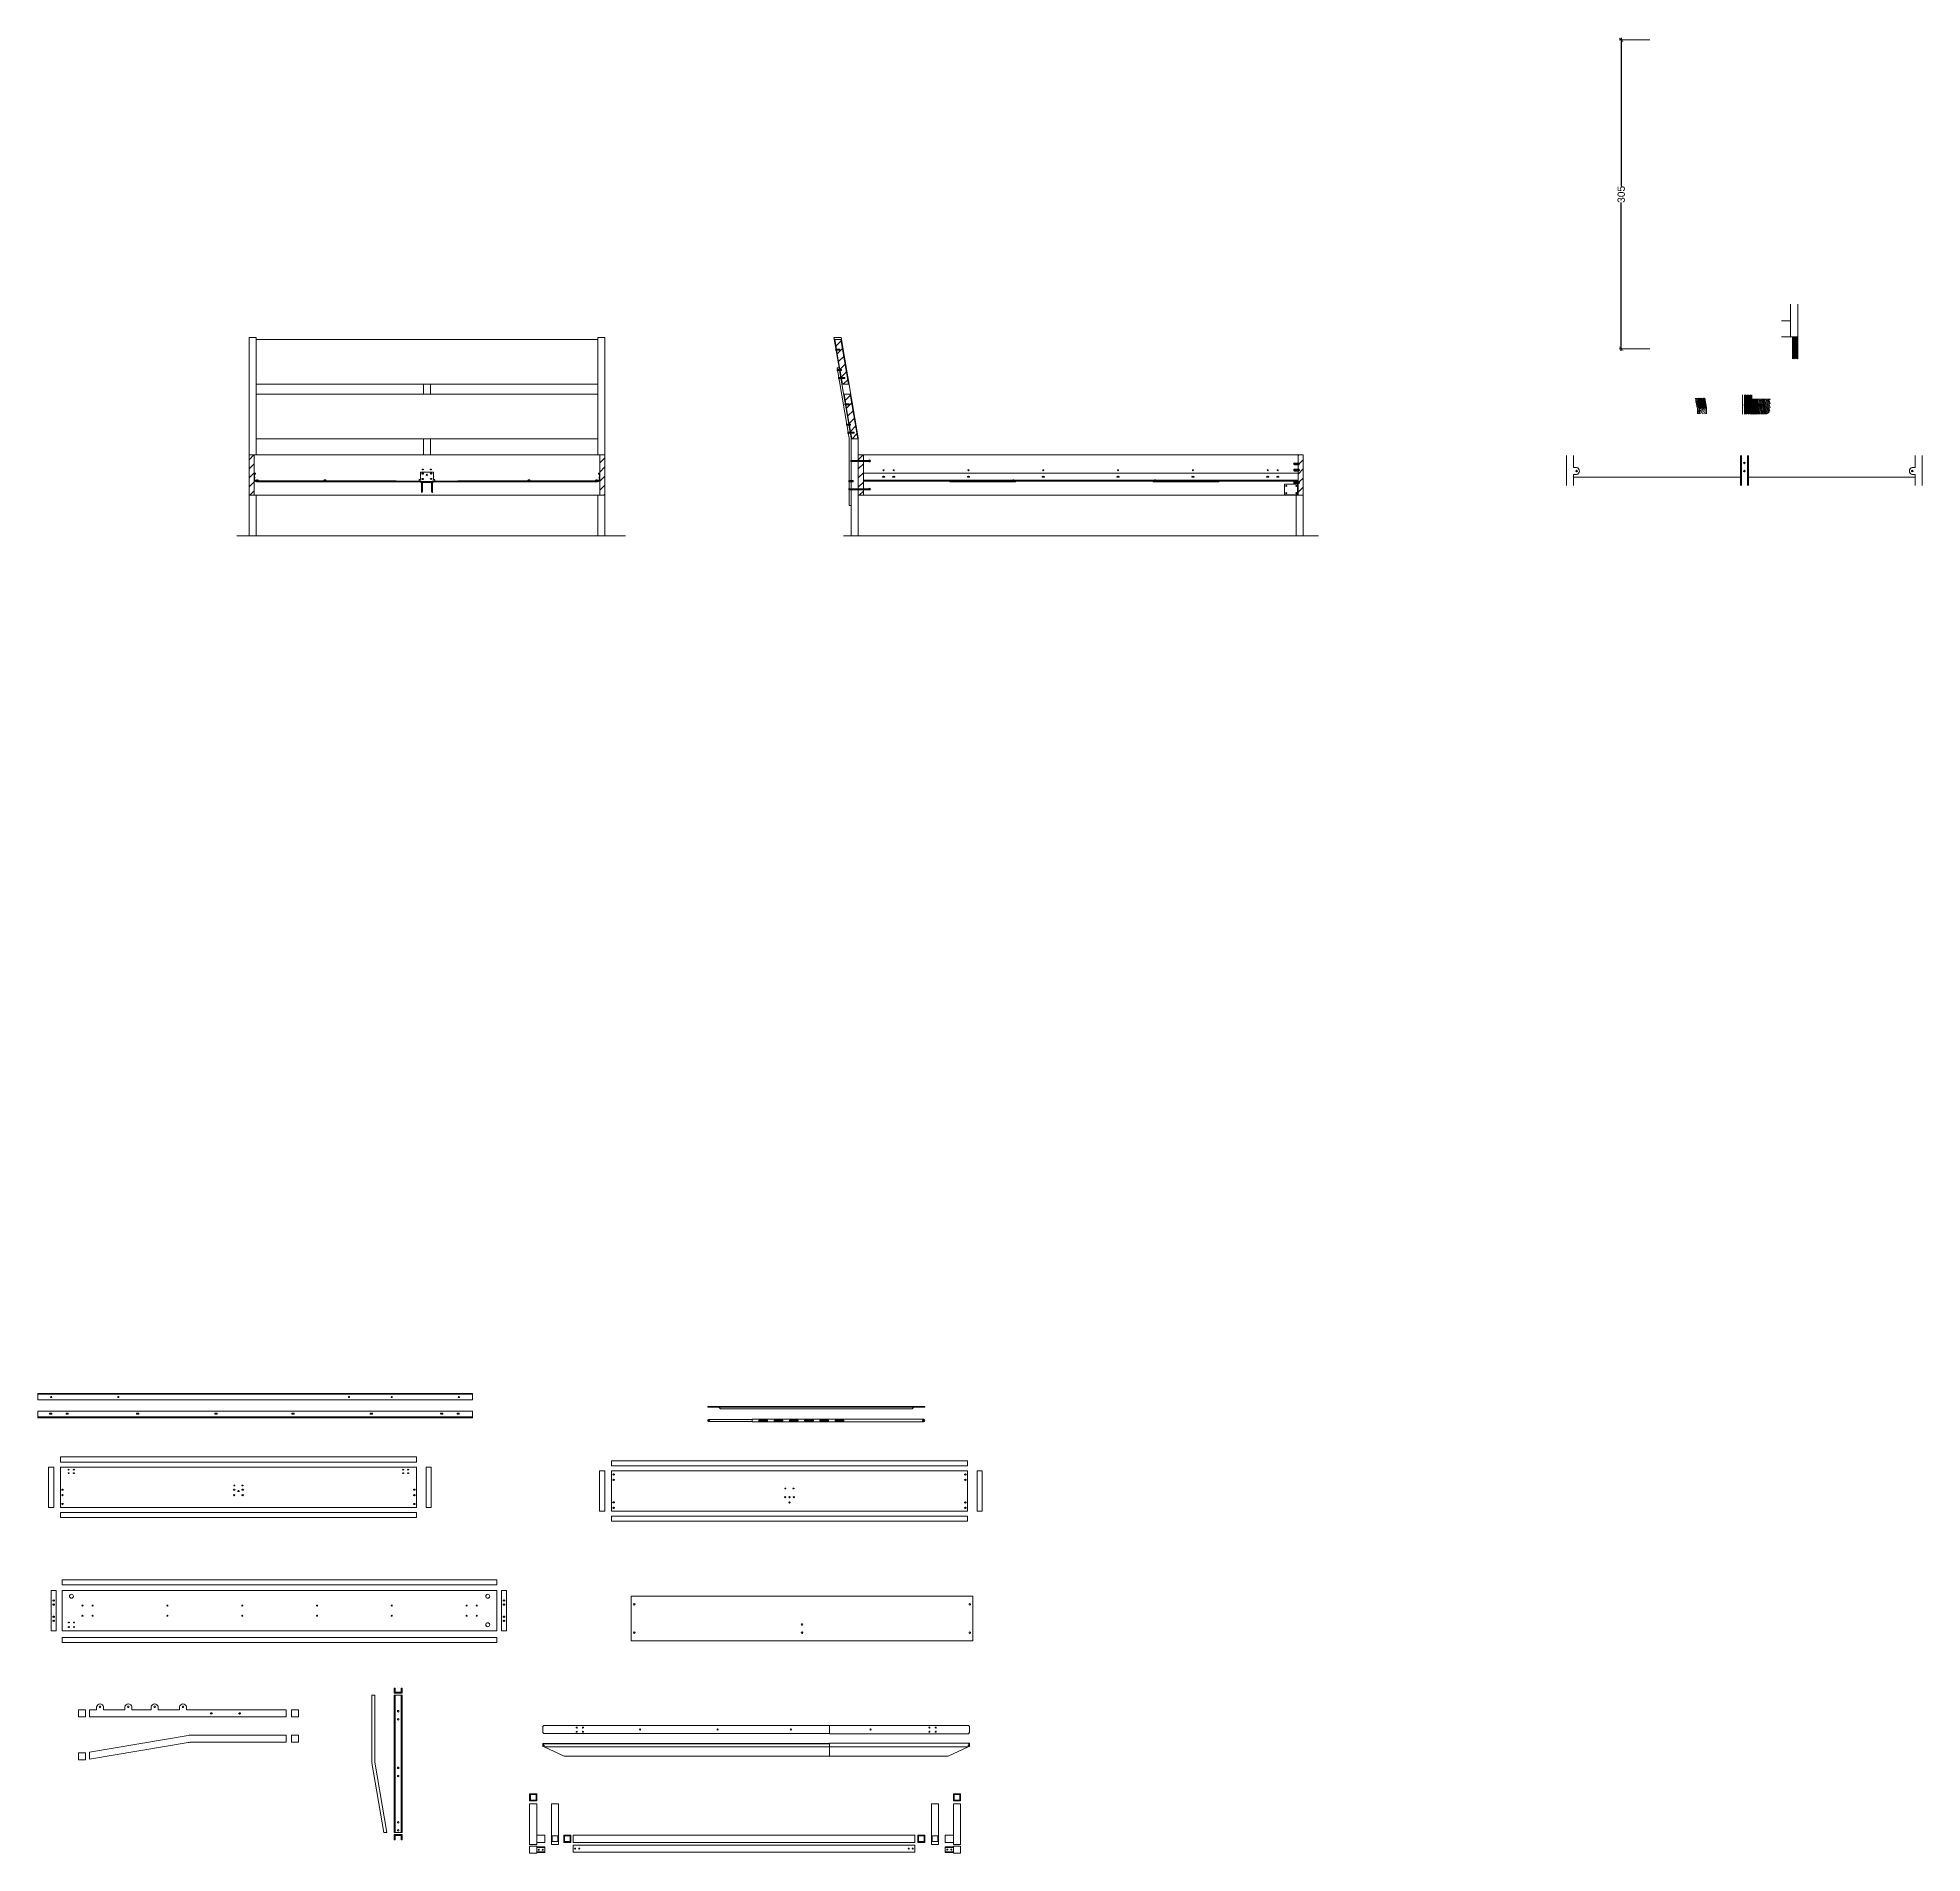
# Model space of a CAD drawing. Header units: millimetres. Extents: x 34 to 3072, y -237 to 919.
# Drawn here: x 2140 to 3072, y 21 to 919 of the extents above; entities that cross this region are included whole.
import ezdxf

# ---------------------------------------------------------------- set-up
doc = ezdxf.new("R2010")
doc.units = ezdxf.units.MM
doc.header["$MEASUREMENT"] = 0
doc.linetypes.add('ACAD_ISO02W100', pattern=[15, 12, -3])
doc.layers.get('DEFPOINTS').update_dxf_attribs({"color": 210})
for name, color, linetype, lineweight in [('elementi non sezionati', 8, 'Continuous', 18), ('linea di terra', 1, 'Continuous', 18), ('linee quote', 6, 'Continuous', 18), ('pareti sezionate', 7, 'Continuous', 18), ('QUOTE', 1, 'Continuous', 25), ('retino', 11, 'Continuous', 18), ('riquadro viti', 2, 'Continuous', 18), ('viti e cerniere', 4, 'Continuous', 13)]:
    doc.layers.add(name, color=color, linetype=linetype, lineweight=lineweight)
doc.layers.add('IN-FURN-WKSF', color=4, linetype='Continuous')
doc.styles.add('Annotativa', font='Arial.ttf')
doc.dimstyles.new('QM-D_1', dxfattribs={"dimtxt": 3.6, "dimasz": 2, "dimexe": 1, "dimexo": 2, "dimgap": 0.09, "dimtad": 0, "dimdec": 0, "dimzin": 0, "dimdsep": 46, "dimtxsty": 'Annotativa', "dimblk": 'ARCHTICK', "dimblk1": 'ARCHTICK', "dimblk2": 'ARCHTICK', "dimcen": 0, "dimdle": 1, "dimclrd": 256, "dimclre": 256, "dimadec": 0, "dimazin": 0, "dimtfac": 1, "dimtdec": 0, "dimtofl": 0, "dimtmove": 0, "dimatfit": 3, "dimldrblk": 'ARCHTICK', "dimfxl": 1, "dimtolj": 1, "dimtzin": 0, "dimlwe": 5, "dimarcsym": 2})
pattern_1 = [(45, (613.875, -36.4463), (-2.245064, 2.245064), [])]
pattern_2 = [(45, (774.9026, -36.44633), (-0.3367596, 0.3367596), [])]
pattern_3 = [(45, (613.8751, -36.4463), (-0.6735192, 0.6735192), [])]

msp = doc.modelspace()

# ---------------------------------------------------------------- blocks, each defined once
blk = doc.blocks.new('_ArchTick')
at = {"color": 0, "linetype": 'ByBlock', "const_width": 0.15}
blk.add_lwpolyline([(-0.5, -0.5), (0.5, 0.5)], dxfattribs=at)
blk = doc.blocks.new('*D37')
at = {"layer": 'DEFPOINTS', "color": 0, "ltscale": 0.4, "transparency": 16777216}
for p in [(2939.65, 918.08), (2923.43, 765.31), (2939.65, 765.31)]:
    blk.add_point(p, dxfattribs=at)
at = {"layer": 'QUOTE', "linetype": 'Continuous', "lineweight": 5, "ltscale": 0.4, "transparency": 16777216}
for p, q in [((2937.65, 918.08), (2922.43, 918.08)), ((2937.65, 765.31), (2922.43, 765.31))]:
    blk.add_line(p, q, dxfattribs=at)
at = {"layer": 'QUOTE', "lineweight": -2, "ltscale": 0.4, "transparency": 16777216}
for p, q in [((2923.43, 919.08), (2923.43, 845.74)), ((2923.43, 764.31), (2923.43, 837.65))]:
    blk.add_line(p, q, dxfattribs=at)
at = {"layer": 'QUOTE', "lineweight": -2, "ltscale": 0.4, "transparency": 16777216, "xscale": 2, "yscale": 2, "zscale": 2}
for p, rotation in [((2923.43, 918.08), 90), ((2923.43, 765.31), 270)]:
    blk.add_blockref('_ArchTick', p, dxfattribs=dict(at, rotation=rotation))
at = {"layer": 'QUOTE', "color": 0, "ltscale": 0.4, "transparency": 16777216, "insert": (2923.43, 841.69), "char_height": 3.6, "attachment_point": 5, "rotation": 90, "style": 'Annotativa'}
blk.add_mtext('\\A1;305', dxfattribs=at)

# ---------------------------------------------------------------- dimensions: what is measured, and where the dimension line sits
at = {"layer": 'QUOTE', "ltscale": 0.4}
dim = msp.add_linear_dim(base=(2923.43, 765.31), p1=(2939.65, 918.08), p2=(2939.65, 765.31), angle=90, text='305', dimstyle='QM-D_1', override={"dimlfac": -2}, dxfattribs=at)
dim.commit()
dim.dimension.update_dxf_attribs({"geometry": '*D37', "text_midpoint": (2923.43, 841.69)})

# ---------------------------------------------------------------- hatches: boundary and pattern name
at = {"layer": 'retino'}
h = msp.add_hatch(dxfattribs=at)
h.set_pattern_fill('ANSI31', color=256)
h.set_pattern_definition(pattern_1)
h.paths.add_polyline_path([(2537.47, 769.81), (2534.47, 769.81), (2535.28, 765.05), (2536.98, 765.05), (2536.98, 764.58), (2535.36, 764.58), (2536.99, 755), (2537.69, 755), (2537.69, 754.52), (2537.07, 754.52), (2537.67, 751.03), (2539.38, 751.03), (2539.38, 750.55), (2537.75, 750.55), (2538.21, 747.81), (2541.21, 747.81)])
h = msp.add_hatch(dxfattribs=at)
h.set_pattern_fill('ANSI31', color=256, scale=3.5, angle=174)
h.paths.add_polyline_path([(3010.72, 771.2), (3008.22, 771.2), (3008.22, 768.47), (3009.42, 768.47), (3009.42, 767.47), (3008.22, 767.47), (3008.22, 760.27), (3010.72, 760.27)])
h = msp.add_hatch(dxfattribs=at)
h.set_pattern_fill('ANSI31', color=256, angle=116)
h.paths.add_polyline_path([(3009.42, 768.47), (3008.22, 768.47), (3008.22, 767.47), (3009.42, 767.47)])
h.paths.add_polyline_path([(3009.24, 767.97), (3009.03, 767.61), (3008.61, 767.61), (3008.4, 767.97), (3008.61, 768.33), (3009.03, 768.33)], flags=16)
h.paths.add_polyline_path([(3009.09, 767.97, -1), (3008.56, 767.97, -1)], flags=0)
h = msp.add_hatch(dxfattribs=at)
h.set_pattern_fill('ANSI31', color=256)
h.set_pattern_definition(pattern_1)
h.paths.add_polyline_path([(2542.07, 742.81), (2539.07, 742.81), (2539.88, 738.06), (2541.59, 738.06), (2541.59, 737.58), (2539.96, 737.58), (2541.58, 728.05), (2542.29, 728.05), (2542.29, 727.57), (2541.66, 727.57), (2542.26, 724.06), (2543.97, 724.06), (2543.97, 723.59), (2542.34, 723.59), (2542.81, 720.81), (2545.81, 720.81)])
h.paths.add_polyline_path([(2548.58, 709.54), (2546.08, 709.54), (2546.08, 696.09), (2548.58, 696.09)])
h.paths.add_polyline_path([(2548.58, 712.81), (2546.08, 712.81), (2546.08, 710.09), (2548.58, 710.09)])
h.paths.add_polyline_path([(2548.58, 695.54), (2546.08, 695.54), (2546.08, 692.81), (2548.08, 692.81), (2548.58, 692.81)])
h.paths.add_polyline_path([(2766.08, 712.81), (2764.08, 712.81), (2763.58, 712.81), (2763.58, 708.67), (2764.16, 708.67), (2764.16, 707.91), (2763.58, 707.91), (2763.58, 705.73), (2764.16, 705.73), (2764.16, 704.87), (2763.58, 704.87), (2763.58, 699.45), (2764.16, 699.45), (2764.16, 698.6), (2763.58, 698.6), (2763.58, 692.81), (2764.08, 692.81), (2766.08, 692.81)])
h = msp.add_hatch(dxfattribs=at)
h.set_pattern_fill('ANSI31', color=256, scale=4, angle=252)
h.paths.add_polyline_path([(2961.27, 740.93), (2960.25, 740.93), (2960.56, 739.11), (2961.45, 739.11, -0.065705), (2961.51, 739.22), (2961.56, 739.23)])
h.paths.add_polyline_path([(2961.68, 738.54), (2961.63, 738.53, -0.08917), (2961.51, 738.64), (2960.64, 738.64), (2960.66, 738.52), (2960.66, 738.52), (2961.07, 736.11, -0.042273), (2961.13, 735.44), (2961.13, 733.07), (2962.13, 733.07), (2962.13, 735.44, 0.042273), (2962.06, 736.28)])
h = msp.add_hatch(dxfattribs=at)
h.set_pattern_fill('ANSI31', color=256, scale=5, angle=165)
h.paths.add_polyline_path([(2965.63, 735.44, 0.042273), (2965.56, 736.28), (2964.77, 740.93), (2964.5, 740.93), (2965.36, 735.87), (2962.36, 735.87), (2961.89, 738.64), (2961.66, 738.64), (2962.06, 736.28, -0.042273), (2962.13, 735.44), (2962.13, 733.07), (2965.63, 733.07)])
h.paths.add_polyline_path([(2961.5, 740.93), (2961.27, 740.93), (2961.58, 739.11), (2961.81, 739.11)])
h = msp.add_hatch(dxfattribs=at)
h.set_pattern_fill('ANSI31', color=256, scale=3)
h.paths.add_polyline_path([(2964.5, 740.93), (2961.5, 740.93), (2961.81, 739.11), (2963.53, 739.11), (2963.53, 738.64), (2961.89, 738.64), (2962.36, 735.87), (2965.36, 735.87)])
h = msp.add_hatch(dxfattribs=at)
h.set_pattern_fill('ANSI31', color=256, scale=4, angle=175)
h.paths.add_polyline_path([(2984.47, 737.72), (2987.97, 737.72), (2987.97, 740.45), (2987.97, 742.55), (2984.47, 742.55)])
h.paths.add_polyline_path([(2984.47, 732.99), (2987.97, 732.99), (2987.97, 737.18), (2984.47, 737.18), (2984.47, 737.1)])
h = msp.add_hatch(dxfattribs=at)
h.set_pattern_fill('ANSI31', color=256, scale=3)
h.paths.add_polyline_path([(2990.47, 740.45), (2987.97, 740.45), (2987.97, 737.72), (2990.47, 737.72)])
h.paths.add_polyline_path([(2990.47, 737.18), (2987.97, 737.18), (2987.97, 732.99), (2990.47, 732.99)])
h = msp.add_hatch(dxfattribs=at)
h.set_pattern_fill('ANSI31', color=256, scale=4, angle=60)
edge = h.paths.add_edge_path()
edge.add_arc((2995.1, 734.99), 2, 270, 360)
edge.add_line((2997.1, 734.99), (2997.1, 740.45))
edge.add_line((2997.1, 740.45), (2990.47, 740.45))
edge.add_line((2990.47, 740.45), (2990.47, 737.72))
edge.add_line((2990.47, 737.72), (2993.05, 737.72))
edge.add_arc((2993.47, 737.45), 0.5, 0, 146.97912, ccw=False)
edge.add_arc((2993.47, 737.45), 0.5, -146.97912, 0, ccw=False)
edge.add_line((2993.05, 737.18), (2990.47, 737.18))
edge.add_line((2990.47, 737.18), (2990.47, 732.99))
edge.add_line((2990.47, 732.99), (2995.1, 732.99))
h = msp.add_hatch(dxfattribs=at)
h.set_pattern_fill('ANSI31', color=256)
h.set_pattern_definition([(45, (774.9026, -36.4463), (-2.245064, 2.245064), [])])
h.paths.add_polyline_path([(2247.19, 712.81), (2244.69, 712.81), (2244.69, 692.81), (2247.19, 692.81)])
h.paths.add_polyline_path([(2417.04, 699.56), (2415.88, 699.56), (2415.88, 699.91), (2415.78, 699.91), (2382.62, 699.91), (2382.62, 700.16, -0.414214), (2382.87, 700.41), (2383.37, 700.41, -0.414214), (2383.62, 700.16), (2383.62, 699.91), (2415.78, 699.91), (2415.88, 699.91), (2415.88, 699.81), (2416.19, 699.81, -0.414214), (2415.99, 700.01), (2415.99, 700.11, -0.414214), (2416.19, 700.31), (2416.31, 700.31), (2416.31, 700.36, -0.414214), (2416.46, 700.51), (2416.76, 700.51, -0.414214), (2416.91, 700.36), (2416.91, 700.31), (2417.84, 700.31, 0.414214), (2417.99, 700.46), (2417.99, 701.2, 0.267938), (2417.91, 701.33, -0.26796), (2417.84, 701.46), (2417.84, 701.66, -0.26796), (2417.91, 701.79, 0.267938), (2417.99, 701.92), (2417.99, 703.16, 0.414214), (2417.84, 703.31), (2417.69, 703.31, -0.414214), (2417.49, 703.51), (2417.49, 703.61, -0.414214), (2417.69, 703.81), (2417.99, 703.81), (2418.19, 703.81), (2418.19, 712.81), (2420.69, 712.81), (2420.69, 692.81), (2418.19, 692.81), (2418.19, 699.81)])
h = msp.add_hatch(dxfattribs=at)
h.set_pattern_fill('ANSI31', color=256, scale=0.15)
h.set_pattern_definition(pattern_2)
h.paths.add_polyline_path([(2418.19, 703.81), (2417.99, 703.81), (2417.69, 703.81, 0.414214), (2417.49, 703.61), (2417.49, 703.51, 0.414214), (2417.69, 703.31), (2417.84, 703.31, -0.414214), (2417.99, 703.16), (2417.99, 701.92, -0.26796), (2417.91, 701.79, 0.267938), (2417.84, 701.66), (2417.84, 701.46, 0.267938), (2417.91, 701.33, -0.26796), (2417.99, 701.2), (2417.99, 700.46, -0.414214), (2417.84, 700.31), (2416.19, 700.31, 0.414214), (2415.99, 700.11), (2415.99, 700.01, 0.414214), (2416.19, 699.81), (2418.19, 699.81)])
h.paths.add_polyline_path([(2249.39, 700.11, 0.414214), (2249.19, 700.31), (2247.54, 700.31, -0.414214), (2247.39, 700.46), (2247.39, 701.2, -0.267949), (2247.46, 701.33, 0.267949), (2247.54, 701.46), (2247.54, 701.66, 0.267936), (2247.46, 701.79, -0.267963), (2247.39, 701.92), (2247.39, 703.16, -0.414214), (2247.54, 703.31), (2247.69, 703.31, 0.414214), (2247.89, 703.51), (2247.89, 703.61, 0.414214), (2247.69, 703.81), (2247.39, 703.81), (2247.19, 703.81), (2247.19, 699.81), (2249.19, 699.81, 0.414214), (2249.39, 700.01)])
h = msp.add_hatch(dxfattribs=at)
h.set_pattern_fill('ANSI31', color=256, scale=0.15)
h.set_pattern_definition(pattern_2)
h.paths.add_polyline_path([(2335.13, 699.62, 0.198912), (2335.02, 699.67), (2330.36, 699.67, 0.198912), (2330.25, 699.62), (2329.98, 699.36, 0.198912), (2329.94, 699.25), (2329.94, 694.17), (2330.44, 694.52), (2330.44, 699.17), (2334.94, 699.16), (2334.94, 694.52), (2335.44, 694.16), (2335.44, 699.25, 0.198912), (2335.4, 699.36)])
h = msp.add_hatch(dxfattribs=at)
h.set_pattern_fill('ANSI31', color=256, scale=0.3)
h.set_pattern_definition(pattern_3)
h.paths.add_polyline_path([(2593.3, 699.91), (2591.28, 699.91), (2591.28, 699.46), (2593.3, 699.46)])
h = msp.add_hatch(dxfattribs=at)
h.set_pattern_fill('ANSI31', color=256, scale=0.3)
h.set_pattern_definition(pattern_3)
h.paths.add_polyline_path([(2724.37, 699.91), (2722.22, 699.91), (2722.22, 699.46), (2724.37, 699.46)])
at = {"layer": 'viti e cerniere'}
h = msp.add_hatch(dxfattribs=at)
h.set_pattern_fill('ANSI31', color=256, scale=0.5)
h.paths.add_polyline_path([(3009.03, 768.33), (3008.61, 768.33), (3008.4, 767.97), (3008.61, 767.61), (3009.03, 767.61), (3009.24, 767.97)])
h.paths.add_polyline_path([(3009.09, 767.97, -1), (3008.56, 767.97, -1)], flags=16)
h = msp.add_hatch(dxfattribs=at)
h.set_pattern_fill('ANSI37', color=256, scale=0.07)
h.set_pattern_definition([(45, (1412.92526, -36.44633), (-0.157154482, 0.157154482), []), (135, (1412.92526, -36.44633), (-0.157154482, -0.157154482), [])])
h.paths.add_polyline_path([(2763.58, 698.28), (2763.38, 698.28), (2763.38, 693.05), (2763.58, 693.05)])

# ---------------------------------------------------------------- linework, layer by layer
at = {"layer": 'elementi non sezionati'}
for p, q in [((3007.22, 771.2), (3007.22, 787.43)), ((3010.72, 787.43), (3010.72, 771.2)), ((3002.74, 779.2), (3007.22, 779.2)), ((2244.69, 712.81), (2244.69, 770.81)), ((2244.69, 770.81), (2248.19, 770.81)), ((2248.19, 770.81), (2248.19, 712.81)), ((2248.19, 769.81), (2417.19, 769.81)), ((2417.19, 712.81), (2417.19, 770.81)), ((2417.19, 770.81), (2420.69, 770.81)), ((2420.69, 770.81), (2420.69, 712.81)), ((2534.17, 770.1), (2534.04, 770.81)), ((2534.04, 770.81), (2537.57, 770.81)), ((2536.75, 755), (2534.17, 770.1)), ((2546.01, 721.23), (2537.57, 770.81)), ((3008.22, 771.2), (3002.74, 771.2)), ((2541.52, 721.06), (2535.59, 755.81)), ((2535.59, 755.81), (2536.85, 755.81)), ((2248.19, 747.81), (2417.19, 747.81)), ((2330.94, 747.81), (2330.94, 742.81)), ((2334.44, 747.81), (2334.44, 742.81)), ((2541.35, 728.05), (2536.83, 754.52)), ((2248.19, 742.81), (2417.19, 742.81)), ((2961.07, 736.11), (2960.25, 740.93)), ((2962.06, 736.28), (2961.27, 740.93)), ((2965.56, 736.28), (2964.77, 740.93)), ((2983.47, 742.55), (2983.47, 740.45)), ((2983.47, 732.99), (2983.47, 740.45)), ((2542.51, 721.23), (2541.43, 727.57)), ((2961.13, 735.44), (2961.13, 733.07)), ((2962.13, 735.44), (2962.13, 733.07)), ((2965.63, 733.07), (2965.63, 735.44)), ((2248.19, 720.81), (2417.19, 720.81)), ((2330.94, 720.81), (2330.94, 712.81)), ((2334.44, 720.81), (2334.44, 712.81)), ((2541.58, 720.39), (2541.58, 712.81)), ((2542.58, 720.39), (2542.58, 700.07)), ((2546.08, 712.81), (2546.08, 720.39)), ((2418.19, 712.81), (2247.19, 712.81)), ((2541.58, 687.81), (2541.58, 712.81)), ((2548.58, 712.81), (2763.58, 712.81)), ((2896.37, 697.74), (2896.37, 712.58)), ((2899.87, 712.58), (2899.87, 706.58)), ((2982.37, 712.58), (2982.37, 697.74)), ((2982.87, 712.58), (2982.87, 697.74)), ((2985.87, 712.58), (2985.87, 697.74)), ((2986.37, 712.58), (2986.37, 697.74)), ((3068.87, 706.58), (3068.87, 712.58)), ((3072.37, 712.58), (3072.37, 697.74)), ((2542.58, 699.53), (2542.58, 672.81)), ((2901.37, 706.58), (2899.87, 706.58)), ((2899.87, 703.08), (2899.87, 697.74)), ((2899.87, 703.08), (2901.37, 703.08)), ((2899.87, 701.83), (2982.37, 701.83)), ((2986.37, 701.83), (3068.87, 701.83)), ((3067.37, 706.58), (3068.87, 706.58)), ((3068.87, 703.08), (3067.37, 703.08)), ((3068.87, 697.74), (3068.87, 703.08)), ((2244.69, 692.81), (2244.69, 672.81)), ((2247.19, 692.81), (2418.19, 692.81)), ((2248.19, 672.81), (2248.19, 692.81)), ((2417.19, 672.81), (2417.19, 692.81)), ((2420.69, 692.81), (2420.69, 672.81)), ((2546.08, 692.81), (2546.08, 672.81)), ((2763.58, 692.81), (2548.58, 692.81)), ((2541.58, 687.81), (2542.58, 687.81)), ((2546.08, 672.81), (2542.58, 672.81)), ((2140.17, 248.59), (2140.17, 248.15)), ((2140.17, 248.59), (2355.17, 248.59)), ((2140.17, 248.15), (2355.17, 248.15)), ((2140.17, 248.15), (2140.17, 245.38)), ((2140.17, 245.38), (2355.17, 245.38)), ((2355.17, 248.15), (2355.17, 248.59)), ((2355.17, 245.38), (2355.17, 248.15)), ((2140.17, 239.85), (2140.17, 236.46)), ((2140.17, 239.85), (2355.17, 239.85)), ((2140.17, 236.91), (2355.17, 236.91)), ((2140.17, 236.46), (2355.17, 236.46)), ((2355.17, 239.85), (2355.17, 236.46)), ((2471.62, 242.09), (2578.91, 242.09)), ((2471.62, 241.76), (2471.62, 242.09)), ((2471.62, 241.76), (2578.91, 241.76)), ((2472, 235.61), (2493.6, 235.61)), ((2472, 234.63), (2493.6, 234.63)), ((2477.02, 241.76), (2477.84, 241.01)), ((2477.84, 241.01), (2572.7, 241.01)), ((2493.6, 235.77), (2578.32, 235.77)), ((2493.6, 235.77), (2493.6, 234.47)), ((2493.6, 234.47), (2578.32, 234.47)), ((2573.51, 241.76), (2572.7, 241.01)), ((2578.91, 241.76), (2578.91, 242.09)), ((2151.47, 214.61), (2151.47, 217.11)), ((2151.47, 217.11), (2327.47, 217.11)), ((2327.47, 214.61), (2151.47, 214.61)), ((2327.47, 217.11), (2327.47, 214.61)), ((2424.03, 212.73), (2424.03, 215.23)), ((2424.03, 215.23), (2600.03, 215.23)), ((2600.03, 215.23), (2600.03, 212.73)), ((2600.03, 212.73), (2424.03, 212.73)), ((2151.47, 187.2), (2151.47, 189.7)), ((2151.47, 189.7), (2327.47, 189.7)), ((2327.47, 187.2), (2151.47, 187.2)), ((2327.47, 189.7), (2327.47, 187.2)), ((2424.03, 185.32), (2424.03, 187.82)), ((2424.03, 187.82), (2600.03, 187.82)), ((2600.03, 187.82), (2600.03, 185.32)), ((2600.03, 185.32), (2424.03, 185.32)), ((2152.33, 153.81), (2152.33, 156.31)), ((2152.33, 156.31), (2367.33, 156.31)), ((2367.33, 153.81), (2152.33, 153.81)), ((2367.33, 156.31), (2367.33, 153.81)), ((2152.33, 125.26), (2152.33, 127.76)), ((2152.33, 127.76), (2367.33, 127.76)), ((2367.33, 125.26), (2152.33, 125.26)), ((2367.33, 127.76), (2367.33, 125.26)), ((2316.48, 100.29), (2316.48, 102.79)), ((2316.48, 102.79), (2316.98, 102.79)), ((2316.98, 100.79), (2316.98, 102.79)), ((2319.98, 102.79), (2320.48, 102.79)), ((2319.98, 100.79), (2319.98, 102.79)), ((2320.48, 102.79), (2320.48, 100.29)), ((2169.28, 93.52), (2169.28, 92.02)), ((2172.78, 92.02), (2172.78, 93.52)), ((2183.28, 93.52), (2183.28, 92.02)), ((2186.78, 92.02), (2186.78, 93.52)), ((2196.28, 93.52), (2196.28, 92.02)), ((2199.78, 92.02), (2199.78, 93.52)), ((2210.28, 93.52), (2210.28, 92.02)), ((2213.78, 92.02), (2213.78, 93.52)), ((2320.48, 100.29), (2316.48, 100.29)), ((2316.48, 31.35), (2316.48, 99.35)), ((2320.48, 99.35), (2316.48, 99.35)), ((2319.98, 100.79), (2316.98, 100.79)), ((2316.98, 31.35), (2316.98, 99.35)), ((2319.98, 31.35), (2319.98, 99.35)), ((2320.48, 31.35), (2320.48, 99.35)), ((2160.35, 88.52), (2160.35, 92.02)), ((2160.35, 92.02), (2163.85, 92.02)), ((2163.85, 88.52), (2160.35, 88.52)), ((2163.85, 88.52), (2163.85, 92.02)), ((2169.28, 92.02), (2165.74, 92.02)), ((2165.74, 92.02), (2165.74, 88.52)), ((2165.74, 88.52), (2263.03, 88.52)), ((2183.28, 92.02), (2172.78, 92.02)), ((2196.28, 92.02), (2186.78, 92.02)), ((2210.28, 92.02), (2199.78, 92.02)), ((2263.03, 92.02), (2213.78, 92.02)), ((2263.03, 88.52), (2263.03, 92.02)), ((2265.68, 88.52), (2265.68, 92.02)), ((2265.68, 92.02), (2269.18, 92.02)), ((2269.18, 88.52), (2265.68, 88.52)), ((2269.18, 92.02), (2269.18, 88.52)), ((2390.06, 83.91), (2390.06, 80.59)), ((2390.31, 83.91), (2390.06, 83.91)), ((2531.83, 84.22), (2390.31, 84.22)), ((2390.31, 83.91), (2390.31, 84.22)), ((2600.8, 84.32), (2531.83, 84.32)), ((2531.83, 84.32), (2531.83, 80.18)), ((2600.8, 83.91), (2600.8, 84.32)), ((2601.06, 83.91), (2600.8, 83.91)), ((2601.06, 83.91), (2601.06, 80.59)), ((2214.61, 79.4), (2165.74, 71.06)), ((2214.61, 75.9), (2165.74, 67.56)), ((2223.03, 79.47), (2215.45, 79.47)), ((2215.45, 75.97), (2223.03, 75.97)), ((2243.03, 79.47), (2223.03, 79.47)), ((2263.03, 75.97), (2223.03, 75.97)), ((2243.03, 79.47), (2263.03, 79.47)), ((2263.03, 75.97), (2263.03, 79.47)), ((2265.68, 75.97), (2265.68, 79.47)), ((2265.68, 79.47), (2269.18, 79.47)), ((2269.18, 75.97), (2265.68, 75.97)), ((2269.18, 79.47), (2269.18, 75.97)), ((2390.31, 80.59), (2390.06, 80.59)), ((2390.06, 75.41), (2390.06, 73.84)), ((2390.06, 75.41), (2531.83, 75.41)), ((2390.16, 75.27), (2531.83, 75.27)), ((2390.16, 73.84), (2390.16, 75.27)), ((2390.31, 80.59), (2390.31, 80.28)), ((2531.83, 80.28), (2390.31, 80.28)), ((2390.31, 74.55), (2390.31, 75.27)), ((2600.8, 80.18), (2531.83, 80.18)), ((2531.83, 75.55), (2601.06, 75.55)), ((2531.83, 75.55), (2531.83, 69.19)), ((2600.8, 74.62), (2600.43, 74.62)), ((2600.43, 74.62), (2600.43, 73.67)), ((2600.8, 80.59), (2600.8, 80.18)), ((2601.06, 80.59), (2600.8, 80.59)), ((2600.8, 74.62), (2600.8, 75.41)), ((2600.8, 75.41), (2600.95, 75.41)), ((2600.95, 73.84), (2600.95, 75.55)), ((2601.06, 75.55), (2601.06, 73.84)), ((2160.35, 67.24), (2160.35, 70.74)), ((2160.35, 70.74), (2163.85, 70.74)), ((2163.85, 67.24), (2160.35, 67.24)), ((2163.85, 67.24), (2163.85, 70.74)), ((2165.74, 67.56), (2165.74, 71.06)), ((2390.06, 73.84), (2390.16, 73.84)), ((2390.31, 74.55), (2390.68, 74.55)), ((2390.68, 74.55), (2390.68, 73.67)), ((2390.68, 73.67), (2400.53, 69.19)), ((2390.68, 73.67), (2600.43, 73.67)), ((2400.53, 69.19), (2590.58, 69.19)), ((2600.43, 73.67), (2590.58, 69.19)), ((2601.06, 73.84), (2600.95, 73.84)), ((2312.91, 31.35), (2311.41, 31.35)), ((2320.48, 31.35), (2316.48, 31.35)), ((2320.48, 30.31), (2316.48, 30.31)), ((2316.48, 30.31), (2316.48, 27.81)), ((2316.98, 29.81), (2316.98, 27.81)), ((2319.98, 29.81), (2316.98, 29.81)), ((2319.98, 29.81), (2319.98, 27.81)), ((2320.48, 27.81), (2320.48, 30.31)), ((2391.01, 29.98), (2387.01, 29.98)), ((2391.01, 26.48), (2391.01, 29.98)), ((2405.01, 29.98), (2405.01, 26.48)), ((2574.01, 29.98), (2405.01, 29.98)), ((2574.01, 26.48), (2574.01, 29.98)), ((2589.1, 26.48), (2589.1, 29.98)), ((2589.1, 29.98), (2593.1, 29.98)), ((2316.48, 27.81), (2316.98, 27.81)), ((2319.98, 27.81), (2320.48, 27.81)), ((2383.51, 24.56), (2387.01, 24.56)), ((2383.51, 21.06), (2383.51, 24.56)), ((2387.01, 21.06), (2383.51, 21.06)), ((2387.01, 26.48), (2391.01, 26.48)), ((2387.01, 24.56), (2387.01, 21.06)), ((2391.01, 24.21), (2387.01, 24.21)), ((2387.01, 23.91), (2391.01, 23.91)), ((2387.01, 21.71), (2391.01, 21.71)), ((2387.01, 21.41), (2391.01, 21.41)), ((2391.01, 24.21), (2391.01, 21.41)), ((2405.01, 26.48), (2574.01, 26.48)), ((2405.01, 25.16), (2405.01, 21.66)), ((2574.01, 25.16), (2405.01, 25.16)), ((2405.01, 21.66), (2574.01, 21.66)), ((2409.01, 21.66), (2407.41, 21.66)), ((2409.01, 21.66), (2408.01, 21.66)), ((2574.01, 25.16), (2574.01, 21.66)), ((2593.1, 26.48), (2589.1, 26.48)), ((2589.1, 24.29), (2593.1, 24.29)), ((2589.1, 24.29), (2589.1, 21.49)), ((2593.1, 23.99), (2589.1, 23.99)), ((2589.1, 21.79), (2593.1, 21.79)), ((2593.1, 21.49), (2589.1, 21.49)), ((2596.6, 24.64), (2593.1, 24.64)), ((2593.1, 24.64), (2593.1, 21.14)), ((2593.1, 21.14), (2596.6, 21.14)), ((2596.6, 21.14), (2596.6, 24.64))]:
    msp.add_line(p, q, dxfattribs=at)
for points in [[(2766.08, 692.81), (2766.08, 672.81), (2762.58, 672.81), (2762.58, 692.81)], [(2145.57, 212.11), (2148.07, 212.11), (2148.07, 192.11), (2145.57, 192.11), (2145.57, 212.11)], [(2332.35, 212.11), (2334.85, 212.11), (2334.85, 192.11), (2332.35, 192.11), (2332.35, 212.11)], [(2418.13, 210.23), (2420.63, 210.23), (2420.63, 190.23), (2418.13, 190.23), (2418.13, 210.23)], [(2604.9, 210.23), (2607.4, 210.23), (2607.4, 190.23), (2604.9, 190.23), (2604.9, 210.23)], [(2146.82, 151.09), (2149.32, 151.09), (2149.32, 131.09), (2146.82, 131.09), (2146.82, 151.09)], [(2152.33, 151.09), (2152.33, 131.09), (2367.33, 131.09), (2367.33, 151.09), (2152.33, 151.09)], [(2369.55, 151.09), (2372.05, 151.09), (2372.05, 131.09), (2369.55, 131.09), (2369.55, 151.09)], [(2433.75, 148.24), (2433.75, 126.24), (2602.75, 126.24), (2602.75, 148.24), (2433.75, 148.24)], [(2387.01, 47.04), (2383.51, 47.04), (2383.51, 50.54), (2387.01, 50.54), (2387.01, 47.04)], [(2596.6, 47.04), (2593.1, 47.04), (2593.1, 50.54), (2596.6, 50.54), (2596.6, 47.04)], [(2383.51, 25.48), (2387.01, 25.48), (2387.01, 45.48), (2383.51, 45.48), (2383.51, 25.48)], [(2394.3, 25.48), (2397.8, 25.48), (2397.8, 45.48), (2394.3, 45.48), (2394.3, 25.48)], [(2585.82, 25.48), (2582.32, 25.48), (2582.32, 45.48), (2585.82, 45.48), (2585.82, 25.48)], [(2596.6, 25.48), (2593.1, 25.48), (2593.1, 45.48), (2596.6, 45.48), (2596.6, 25.48)], [(2400.43, 26.48), (2403.93, 26.48), (2403.93, 29.98), (2400.43, 29.98), (2400.43, 26.48)], [(2579.01, 26.48), (2575.51, 26.48), (2575.51, 29.98), (2579.01, 29.98), (2579.01, 26.48)]]:
    msp.add_lwpolyline(points, dxfattribs=at)
for points in [[(2146.28, 238.84), (2146.95, 238.84, -0.414214), (2147.17, 238.62), (2147.17, 238.5, -0.414214), (2146.95, 238.28), (2146.28, 238.28, -0.414214), (2146.06, 238.5), (2146.06, 238.62, -0.414214)], [(2154.42, 238.84), (2155.08, 238.84, -0.414214), (2155.3, 238.62), (2155.3, 238.5, -0.414214), (2155.08, 238.28), (2154.42, 238.28, -0.414214), (2154.19, 238.5), (2154.19, 238.62, -0.414214)], [(2189.27, 238.84), (2189.94, 238.84, -0.414214), (2190.16, 238.62), (2190.16, 238.5, -0.414214), (2189.94, 238.28), (2189.27, 238.28, -0.414214), (2189.05, 238.5), (2189.05, 238.62, -0.414214)], [(2228, 238.84), (2228.67, 238.84, -0.414214), (2228.89, 238.62), (2228.89, 238.5, -0.414214), (2228.67, 238.28), (2228, 238.28, -0.414214), (2227.78, 238.5), (2227.78, 238.62, -0.414214)], [(2266.11, 238.84), (2266.78, 238.84, -0.414214), (2267, 238.62), (2267, 238.5, -0.414214), (2266.78, 238.28), (2266.11, 238.28, -0.414214), (2265.89, 238.5), (2265.89, 238.62, -0.414214)], [(2304.84, 238.84), (2305.51, 238.84, -0.414214), (2305.73, 238.62), (2305.73, 238.5, -0.414214), (2305.51, 238.28), (2304.84, 238.28, -0.414214), (2304.62, 238.5), (2304.62, 238.62, -0.414214)], [(2339.7, 238.84), (2340.36, 238.84, -0.414214), (2340.58, 238.62), (2340.58, 238.5, -0.414214), (2340.36, 238.28), (2339.7, 238.28, -0.414214), (2339.48, 238.5), (2339.48, 238.62, -0.414214)], [(2347.83, 238.84), (2348.5, 238.84, -0.414214), (2348.72, 238.62), (2348.72, 238.5, -0.414214), (2348.5, 238.28), (2347.83, 238.28, -0.414214), (2347.61, 238.5), (2347.61, 238.62, -0.414214)], [(2497.06, 235.39), (2500.95, 235.39, -0.414214), (2501.16, 235.17), (2501.16, 235.07, -0.414214), (2500.95, 234.85), (2497.06, 234.85, -0.414214), (2496.84, 235.07), (2496.84, 235.17, -0.414214)], [(2504.62, 235.39), (2508.51, 235.39, -0.414214), (2508.72, 235.17), (2508.72, 235.07, -0.414214), (2508.51, 234.85), (2504.62, 234.85, -0.414214), (2504.4, 235.07), (2504.4, 235.17, -0.414214)], [(2512.18, 235.39), (2516.07, 235.39, -0.414214), (2516.28, 235.17), (2516.28, 235.07, -0.414214), (2516.07, 234.85), (2512.18, 234.85, -0.414214), (2511.96, 235.07), (2511.96, 235.17, -0.414214)], [(2519.74, 235.39), (2523.63, 235.39, -0.414214), (2523.84, 235.17), (2523.84, 235.07, -0.414214), (2523.63, 234.85), (2519.74, 234.85, -0.414214), (2519.52, 235.07), (2519.52, 235.17, -0.414214)], [(2527.3, 235.39), (2531.19, 235.39, -0.414214), (2531.4, 235.17), (2531.4, 235.07, -0.414214), (2531.19, 234.85), (2527.3, 234.85, -0.414214), (2527.08, 235.07), (2527.08, 235.17, -0.414214)], [(2534.86, 235.39), (2538.75, 235.39, -0.414214), (2538.96, 235.17), (2538.96, 235.07, -0.414214), (2538.75, 234.85), (2534.86, 234.85, -0.414214), (2534.64, 235.07), (2534.64, 235.17, -0.414214)]]:
    msp.add_lwpolyline(points, format="xyb", close=True, dxfattribs=at)
for points in [[(2151.47, 212.11), (2151.47, 192.11), (2327.47, 192.11), (2327.47, 193.82), (2327.47, 212.11)], [(2424.03, 210.23), (2424.03, 190.23), (2600.03, 190.23), (2600.03, 191.95), (2600.03, 210.23)], [(2386.68, 50.19), (2383.88, 50.19), (2383.88, 47.39), (2386.68, 47.39)], [(2596.27, 50.19), (2593.47, 50.19), (2593.47, 47.39), (2596.27, 47.39)], [(2394.65, 26.84), (2397.45, 26.84), (2397.45, 29.64), (2394.65, 29.64)], [(2400.76, 29.63), (2403.56, 29.63), (2403.56, 26.83), (2400.76, 26.83)], [(2578.68, 29.63), (2575.88, 29.63), (2575.88, 26.83), (2578.68, 26.83)], [(2585.47, 26.84), (2582.67, 26.84), (2582.67, 29.64), (2585.47, 29.64)]]:
    msp.add_lwpolyline(points, close=True, dxfattribs=at)
msp.add_lwpolyline([(2311.41, 31.35), (2305.5, 65.85, -0.042273), (2305.42, 66.77), (2305.42, 74.35), (2305.42, 99.35), (2305.92, 99.35), (2306.92, 99.35), (2306.92, 74.35), (2306.92, 66.77, 0.042273), (2306.98, 66.1), (2312.91, 31.35)], format="xyb", dxfattribs=at)
for centre, radius in [((2146.84, 246.76, -45.69), 0.277), ((2180.03, 246.76, -45.69), 0.277), ((2294.14, 246.76, -45.69), 0.277), ((2315.3, 246.76, -45.69), 0.277), ((2348.5, 246.76, -45.69), 0.277), ((2472.18, 235.13, 44.59), 0.27), ((2578.15, 235.09), 0.27), ((2406.77, 83.26, -42.79), 0.259), ((2406.77, 81.2, -42.79), 0.259), ((2409.88, 83.26, -42.79), 0.259), ((2409.88, 81.2, -42.79), 0.259), ((2438.14, 82.31, -42.79), 0.259), ((2476.49, 82.31, -42.79), 0.259), ((2512.76, 82.31, -42.79), 0.259), ((2552.14, 82.31, -42.79), 0.259), ((2581.23, 83.26, -42.79), 0.259), ((2581.23, 81.2, -42.79), 0.259), ((2584.34, 83.26, -42.79), 0.259), ((2584.34, 81.2, -42.79), 0.259)]:
    msp.add_circle(centre, radius, dxfattribs=at)
for centre, radius, start, end in [((2957.13, 735.44), 4, 0, 9.6824), ((2957.13, 735.44), 5, 0, 9.6824), ((2960.63, 735.44), 5, 0, 9.6824), ((2537.58, 720.39), 4, 0, 9.6824), ((2537.58, 720.39), 5, 0, 9.6824), ((2541.08, 720.39), 5, 0, 9.6824), ((2901, 704.83), 1.79, 282.09476, 77.90524), ((3067.75, 704.83), 1.79, 102.09476, 257.90524), ((2472.12, 235.12), 0.501, 103.94232, 256.0587), ((2578.26, 235.12), 0.651, 275.22597, 84.77505), ((2171.03, 93.15), 1.79, 12.09476, 167.90524), ((2185.03, 93.15), 1.79, 12.09476, 167.90524), ((2198.03, 93.15), 1.79, 12.09476, 167.90524), ((2212.03, 93.15), 1.79, 12.09476, 167.90524), ((2215.45, 74.47), 5, 90, 99.6824), ((2215.45, 70.97), 5, 90, 99.6824)]:
    msp.add_arc(centre, radius, start, end, dxfattribs=at)
at = {"layer": 'IN-FURN-WKSF'}
for centre, radius in [((2330.56, 703.57), 0.3), ((2330.56, 700.9), 0.3), ((2330.63, 705.61), 0.2), ((2332.68, 702.92), 0.3), ((2334.63, 705.61), 0.2), ((2334.81, 703.57), 0.3), ((2334.81, 700.9), 0.3), ((2155.48, 210.82), 0.2), ((2155.48, 209.14), 0.2), ((2158.02, 210.82), 0.2), ((2158.02, 209.14), 0.2), ((2320.92, 210.82), 0.2), ((2320.92, 209.14), 0.2), ((2323.46, 210.82), 0.2), ((2323.46, 209.14), 0.2), ((2425.03, 208.48), 0.3), ((2425.03, 205.8), 0.3), ((2599.03, 208.48), 0.3), ((2599.03, 205.8), 0.3), ((2152.47, 200.92), 0.3), ((2152.47, 198.25), 0.3), ((2237.34, 200.92), 0.3), ((2237.34, 198.25), 0.3), ((2237.42, 202.96), 0.2), ((2239.46, 200.28), 0.3), ((2241.42, 202.96), 0.2), ((2241.59, 200.92), 0.3), ((2241.59, 198.25), 0.3), ((2326.47, 200.92), 0.3), ((2326.47, 198.25), 0.3), ((2509.9, 197.25), 0.3), ((2509.96, 201.52), 0.2), ((2512.02, 197.25), 0.3), ((2513.96, 201.52), 0.2), ((2514.15, 197.25), 0.3), ((2152.47, 193.86), 0.3), ((2326.47, 193.86), 0.3), ((2425.03, 194.67), 0.3), ((2425.03, 191.99), 0.3), ((2512.02, 194.58), 0.3), ((2599.03, 194.62), 0.3), ((2599.03, 191.95), 0.3), ((2148.07, 146.09), 0.3), ((2148.07, 144.09), 0.3), ((2370.8, 146.09), 0.3), ((2370.8, 144.09), 0.3), ((2148.07, 138.09), 0.3), ((2148.07, 136.09), 0.3), ((2155.6, 135.21), 0.2), ((2155.6, 132.98), 0.2), ((2158.14, 135.21), 0.2), ((2158.14, 132.98), 0.2), ((2370.8, 138.09), 0.3), ((2370.8, 136.09), 0.3), ((2226.03, 90.27), 0.3), ((2240.03, 90.27), 0.3)]:
    msp.add_circle(centre, radius, dxfattribs=at)
at = {"layer": 'linea di terra'}
for p, q in [((2238.69, 672.81), (2430.95, 672.81)), ((2538.68, 672.81), (2773.65, 672.81))]:
    msp.add_line(p, q, dxfattribs=at)
at = {"layer": 'linee quote'}
for p, q in [((2537.29, 751.03), (2537.29, 751.03)), ((2993.47, 737.45), (2993.47, 737.45))]:
    msp.add_line(p, q, dxfattribs=at)
at = {"layer": 'pareti sezionate'}
for p, q in [((2984.47, 742.55), (2984.47, 732.99)), ((2987.97, 740.45), (2987.97, 742.55)), ((2990.47, 740.45), (2997.1, 740.45))]:
    msp.add_line(p, q, dxfattribs=at)
for points in [[(2535.28, 765.05), (2534.47, 769.81), (2537.47, 769.81), (2541.21, 747.81), (2538.21, 747.81), (2537.75, 750.55)], [(2536.99, 755), (2535.36, 764.58)], [(3008.22, 760.27), (3008.22, 771.2), (3010.72, 771.2), (3010.72, 760.27)], [(2537.67, 751.03), (2537.07, 754.52)], [(2539.88, 738.06), (2539.07, 742.81), (2542.07, 742.81), (2545.81, 720.81), (2542.81, 720.81), (2542.34, 723.59)], [(2541.58, 728.05), (2539.96, 737.58)], [(2961.81, 739.11), (2961.5, 740.93)], [(2964.5, 740.93), (2965.36, 735.87), (2962.36, 735.87), (2961.89, 738.64)], [(2987.97, 737.72), (2987.97, 740.45), (2990.47, 740.45), (2990.47, 737.72)], [(2987.97, 732.99), (2987.97, 737.18)], [(2990.47, 737.18), (2990.47, 732.99)], [(2542.26, 724.06), (2541.66, 727.57)], [(2546.08, 710.09), (2546.08, 712.81), (2548.58, 712.81), (2548.58, 710.09)], [(2548.58, 695.54), (2548.58, 692.81), (2548.08, 692.81), (2546.08, 692.81), (2546.08, 709.54)], [(2548.58, 709.54), (2548.58, 696.09)], [(2763.58, 698.6), (2763.58, 692.81), (2764.08, 692.81), (2766.08, 692.81), (2766.08, 712.81), (2764.08, 712.81), (2763.58, 712.81), (2763.58, 708.67)], [(2763.58, 707.91), (2763.58, 705.73)], [(2763.58, 704.87), (2763.58, 699.45)]]:
    msp.add_lwpolyline(points, dxfattribs=at)
for points in [[(2244.69, 692.81), (2244.69, 712.81), (2247.19, 712.81), (2247.19, 692.81)], [(2418.19, 692.81), (2418.19, 712.81), (2420.69, 712.81), (2420.69, 692.81)]]:
    msp.add_lwpolyline(points, close=True, dxfattribs=at)
at = {"layer": 'riquadro viti', "linetype": 'ACAD_ISO02W100', "ltscale": 0.07}
for p, q in [((2537.29, 751.03), (2536.41, 751.03)), ((2537.36, 750.55), (2536.49, 750.55)), ((2541.9, 724.06), (2541.02, 724.06)), ((2541.97, 723.59), (2541.1, 723.59)), ((2542.45, 696.07), (2541.58, 696.07)), ((2542.43, 695.6), (2541.58, 695.6))]:
    msp.add_line(p, q, dxfattribs=at)
at = {"layer": 'riquadro viti', "ltscale": 0.07}
for p, q in [((2961.45, 739.11), (2960.57, 739.11)), ((2961.53, 738.64), (2960.65, 738.64)), ((2961.57, 739.11), (2963.53, 739.11)), ((2963.53, 738.64), (2961.66, 738.64)), ((2963.53, 739.11), (2963.53, 738.64)), ((2993.05, 737.18), (2984.47, 737.18)), ((2542.02, 724.06), (2543.97, 724.06)), ((2543.97, 723.59), (2542.1, 723.59)), ((2543.97, 724.06), (2543.97, 723.59)), ((2551.16, 709.54), (2542.58, 709.54))]:
    msp.add_line(p, q, dxfattribs=at)
at = {"layer": 'riquadro viti'}
for p, q in [((2764.16, 708.67), (2762.29, 708.67)), ((2764.16, 707.91), (2764.16, 708.67)), ((2764.16, 707.91), (2761.99, 707.91))]:
    msp.add_line(p, q, dxfattribs=at)
at = {"layer": 'riquadro viti', "ltscale": 0.07}
for points in [[(2535.03, 765.05), (2536.98, 765.05), (2536.98, 764.58), (2535.11, 764.58)], [(2535.73, 755), (2537.69, 755), (2537.69, 754.52), (2535.81, 754.52)], [(2537.42, 751.03), (2539.38, 751.03), (2539.38, 750.55), (2537.5, 750.55)], [(2539.64, 738.06), (2541.59, 738.06), (2541.59, 737.58), (2539.72, 737.58)], [(2984.47, 737.72), (2993.05, 737.72)], [(2540.34, 728.05), (2542.29, 728.05), (2542.29, 727.57), (2540.42, 727.57)], [(2542.58, 710.09), (2551.16, 710.09)], [(2541.58, 700.07), (2543.49, 700.07), (2543.49, 699.53), (2541.59, 699.53)], [(2542.58, 696.09), (2551.16, 696.09)], [(2551.16, 695.54), (2542.58, 695.54)]]:
    msp.add_lwpolyline(points, dxfattribs=at)
at = {"layer": 'riquadro viti', "ltscale": 0.02}
for points in [[(2761.57, 705.73), (2764.16, 705.73), (2764.16, 704.87), (2761.65, 704.87), (2761.57, 704.87)], [(2761.57, 699.45), (2764.16, 699.45), (2764.16, 698.6), (2761.65, 698.6), (2761.57, 698.6)]]:
    msp.add_lwpolyline(points, close=True, dxfattribs=at)
at = {"layer": 'viti e cerniere'}
for p, q in [((2535.08, 764.92), (2535.11, 764.89)), ((2535.08, 764.8), (2535.1, 764.71)), ((2535.08, 764.71), (2535.1, 764.71)), ((2535.1, 764.71), (2535.16, 764.65)), ((2535.11, 764.89), (2535.19, 764.89)), ((2535.16, 764.71), (2535.24, 764.71)), ((2535.16, 764.71), (2535.16, 764.65)), ((2535.19, 764.95), (2535.24, 764.89)), ((2535.19, 764.95), (2535.19, 764.89)), ((2535.24, 764.89), (2535.32, 764.89)), ((2535.24, 764.71), (2535.29, 764.65)), ((2535.29, 764.71), (2535.37, 764.71)), ((2535.29, 764.71), (2535.29, 764.65)), ((2535.32, 764.95), (2535.38, 764.89)), ((2535.32, 764.95), (2535.32, 764.89)), ((2535.37, 764.71), (2535.43, 764.65)), ((2535.38, 764.89), (2535.46, 764.89)), ((2535.43, 764.71), (2535.43, 764.65)), ((2535.46, 764.95), (2535.52, 764.89)), ((2535.46, 764.95), (2535.46, 764.89)), ((2535.51, 764.71), (2535.57, 764.65)), ((2535.52, 764.89), (2535.59, 764.89)), ((2535.57, 764.71), (2535.57, 764.65)), ((2535.59, 764.95), (2535.65, 764.89)), ((2535.59, 764.95), (2535.59, 764.89)), ((2535.64, 764.71), (2535.7, 764.65)), ((2535.65, 764.89), (2535.73, 764.89)), ((2535.7, 764.71), (2535.7, 764.65)), ((2535.73, 764.95), (2535.79, 764.89)), ((2535.73, 764.95), (2535.73, 764.89)), ((2535.78, 764.71), (2535.84, 764.65)), ((2535.79, 764.89), (2535.86, 764.89)), ((2535.84, 764.71), (2535.84, 764.65)), ((2535.86, 764.95), (2535.92, 764.89)), ((2535.86, 764.95), (2535.86, 764.89)), ((2535.91, 764.71), (2535.97, 764.65)), ((2535.92, 764.89), (2536, 764.89)), ((2535.97, 764.71), (2535.97, 764.65)), ((2536, 764.95), (2536.06, 764.89)), ((2536, 764.95), (2536, 764.89)), ((2536.05, 764.71), (2536.11, 764.65)), ((2536.06, 764.89), (2536.13, 764.89)), ((2536.11, 764.71), (2536.11, 764.65)), ((2536.13, 764.95), (2536.19, 764.89)), ((2536.13, 764.95), (2536.13, 764.89)), ((2536.18, 764.71), (2536.24, 764.65)), ((2536.19, 764.89), (2536.27, 764.89)), ((2536.24, 764.71), (2536.24, 764.65)), ((2536.27, 764.95), (2536.33, 764.89)), ((2536.27, 764.95), (2536.27, 764.89)), ((2536.32, 764.71), (2536.38, 764.65)), ((2536.33, 764.89), (2536.41, 764.89)), ((2536.38, 764.71), (2536.38, 764.65)), ((2536.41, 764.95), (2536.47, 764.89)), ((2536.41, 764.95), (2536.41, 764.89)), ((2536.46, 764.71), (2536.51, 764.65)), ((2536.47, 764.89), (2536.54, 764.89)), ((2536.51, 764.71), (2536.51, 764.65)), ((2536.54, 764.95), (2536.6, 764.89)), ((2536.54, 764.95), (2536.54, 764.89)), ((2536.59, 764.71), (2536.65, 764.65)), ((2536.6, 764.89), (2536.68, 764.89)), ((2536.65, 764.71), (2536.65, 764.65)), ((2536.65, 764.71), (2536.71, 764.71)), ((2536.68, 764.95), (2536.74, 764.87)), ((2536.68, 764.95), (2536.68, 764.89)), ((2536.68, 764.89), (2536.7, 764.8)), ((2536.71, 764.71), (2536.87, 764.8)), ((2536.74, 764.87), (2536.75, 764.85)), ((2536.87, 764.8), (2536.74, 764.87)), ((3008.22, 767.47), (3008.22, 768.47)), ((3008.22, 768.47), (3009.42, 768.47)), ((3009.42, 767.47), (3008.22, 767.47)), ((3009.42, 768.47), (3009.42, 767.47)), ((2535.77, 754.88), (2535.81, 754.85)), ((2535.79, 754.66), (2535.8, 754.66)), ((2535.8, 754.66), (2535.86, 754.61)), ((2535.81, 754.85), (2535.88, 754.85)), ((2535.86, 754.66), (2535.93, 754.66)), ((2535.86, 754.66), (2535.86, 754.61)), ((2535.88, 754.91), (2535.94, 754.85)), ((2535.88, 754.91), (2535.88, 754.85)), ((2535.93, 754.66), (2535.99, 754.61)), ((2535.94, 754.85), (2536.02, 754.85)), ((2535.99, 754.66), (2536.07, 754.66)), ((2535.99, 754.66), (2535.99, 754.61)), ((2536.02, 754.91), (2536.08, 754.85)), ((2536.02, 754.91), (2536.02, 754.85)), ((2536.07, 754.66), (2536.13, 754.61)), ((2536.08, 754.85), (2536.16, 754.85)), ((2536.13, 754.66), (2536.13, 754.61)), ((2536.16, 754.91), (2536.21, 754.85)), ((2536.16, 754.91), (2536.16, 754.85)), ((2536.21, 754.85), (2536.29, 754.85)), ((2536.21, 754.66), (2536.26, 754.61)), ((2536.26, 754.66), (2536.26, 754.61)), ((2536.29, 754.91), (2536.35, 754.85)), ((2536.29, 754.91), (2536.29, 754.85)), ((2536.34, 754.66), (2536.4, 754.61)), ((2536.35, 754.85), (2536.43, 754.85)), ((2536.4, 754.66), (2536.4, 754.61)), ((2536.43, 754.91), (2536.49, 754.85)), ((2536.43, 754.91), (2536.43, 754.85)), ((2536.45, 750.92), (2536.48, 750.89)), ((2536.46, 750.71), (2536.47, 750.71)), ((2536.47, 750.71), (2536.53, 750.65)), ((2536.48, 754.66), (2536.54, 754.61)), ((2536.48, 750.89), (2536.56, 750.89)), ((2536.49, 754.85), (2536.56, 754.85)), ((2536.53, 750.71), (2536.61, 750.71)), ((2536.53, 750.71), (2536.53, 750.65)), ((2536.54, 754.66), (2536.54, 754.61)), ((2536.56, 754.91), (2536.62, 754.85)), ((2536.56, 754.91), (2536.56, 754.85)), ((2536.56, 750.95), (2536.62, 750.89)), ((2536.56, 750.95), (2536.56, 750.89)), ((2536.61, 754.66), (2536.67, 754.61)), ((2536.61, 750.71), (2536.67, 750.65)), ((2536.62, 754.85), (2536.7, 754.85)), ((2536.62, 750.89), (2536.7, 750.89)), ((2536.67, 754.66), (2536.67, 754.61)), ((2536.67, 750.71), (2536.75, 750.71)), ((2536.67, 750.71), (2536.67, 750.65)), ((2536.7, 754.91), (2536.76, 754.85)), ((2536.7, 754.91), (2536.7, 754.85)), ((2536.7, 750.95), (2536.75, 750.89)), ((2536.7, 750.95), (2536.7, 750.89)), ((2536.75, 754.66), (2536.81, 754.61)), ((2536.75, 750.89), (2536.83, 750.89)), ((2536.75, 750.71), (2536.8, 750.65)), ((2536.76, 754.85), (2536.83, 754.85)), ((2536.8, 750.71), (2536.8, 750.65)), ((2536.81, 754.66), (2536.81, 754.61)), ((2536.83, 754.91), (2536.89, 754.85)), ((2536.83, 754.91), (2536.83, 754.85)), ((2536.83, 750.95), (2536.89, 750.89)), ((2536.83, 750.95), (2536.83, 750.89)), ((2536.88, 754.66), (2536.94, 754.61)), ((2536.88, 750.71), (2536.94, 750.65)), ((2536.89, 754.85), (2536.97, 754.85)), ((2536.89, 750.89), (2536.97, 750.89)), ((2536.94, 754.66), (2536.94, 754.61)), ((2536.94, 750.71), (2536.94, 750.65)), ((2536.97, 754.91), (2537.03, 754.85)), ((2536.97, 754.91), (2536.97, 754.85)), ((2536.97, 750.95), (2537.03, 750.89)), ((2536.97, 750.95), (2536.97, 750.89)), ((2537.02, 754.66), (2537.08, 754.61)), ((2537.02, 750.71), (2537.08, 750.65)), ((2537.03, 754.85), (2537.1, 754.85)), ((2537.03, 750.89), (2537.1, 750.89)), ((2537.08, 754.66), (2537.08, 754.61)), ((2537.08, 750.71), (2537.08, 750.65)), ((2537.1, 754.91), (2537.16, 754.85)), ((2537.1, 754.91), (2537.1, 754.85)), ((2537.1, 750.95), (2537.16, 750.89)), ((2537.1, 750.95), (2537.1, 750.89)), ((2537.15, 754.66), (2537.21, 754.61)), ((2537.15, 750.71), (2537.21, 750.65)), ((2537.16, 754.85), (2537.24, 754.85)), ((2537.16, 750.89), (2537.24, 750.89)), ((2537.21, 754.66), (2537.21, 754.61)), ((2537.21, 750.71), (2537.21, 750.65)), ((2537.24, 754.91), (2537.3, 754.85)), ((2537.24, 754.91), (2537.24, 754.85)), ((2537.24, 750.95), (2537.24, 750.89)), ((2537.24, 750.89), (2537.25, 750.83)), ((2537.29, 754.66), (2537.35, 754.61)), ((2537.3, 754.85), (2537.38, 754.85)), ((2537.35, 754.66), (2537.35, 754.61)), ((2537.35, 754.66), (2537.41, 754.66)), ((2537.36, 751.15), (2537.4, 751.16)), ((2537.38, 754.91), (2537.44, 754.83)), ((2537.38, 754.91), (2537.38, 754.85)), ((2537.4, 751.16), (2537.52, 750.47)), ((2537.41, 754.66), (2537.57, 754.76)), ((2537.57, 754.76), (2537.44, 754.83)), ((2537.46, 750.92), (2537.5, 750.89)), ((2537.46, 750.8), (2537.49, 750.71)), ((2537.52, 750.47), (2537.47, 750.46)), ((2537.48, 750.71), (2537.49, 750.71)), ((2537.49, 750.71), (2537.55, 750.65)), ((2537.5, 750.89), (2537.57, 750.89)), ((2537.55, 750.71), (2537.62, 750.71)), ((2537.55, 750.71), (2537.55, 750.65)), ((2537.57, 750.95), (2537.63, 750.89)), ((2537.57, 750.95), (2537.57, 750.89)), ((2537.62, 750.71), (2537.68, 750.65)), ((2537.63, 750.89), (2537.71, 750.89)), ((2537.68, 750.71), (2537.76, 750.71)), ((2537.68, 750.71), (2537.68, 750.65)), ((2537.71, 750.95), (2537.77, 750.89)), ((2537.71, 750.95), (2537.71, 750.89)), ((2537.76, 750.71), (2537.82, 750.65)), ((2537.77, 750.89), (2537.85, 750.89)), ((2537.82, 750.71), (2537.82, 750.65)), ((2537.85, 750.95), (2537.9, 750.89)), ((2537.85, 750.95), (2537.85, 750.89)), ((2537.9, 750.89), (2537.98, 750.89)), ((2537.9, 750.71), (2537.95, 750.65)), ((2537.95, 750.71), (2537.95, 750.65)), ((2537.98, 750.95), (2538.04, 750.89)), ((2537.98, 750.95), (2537.98, 750.89)), ((2538.03, 750.71), (2538.09, 750.65)), ((2538.04, 750.89), (2538.12, 750.89)), ((2538.09, 750.71), (2538.09, 750.65)), ((2538.12, 750.95), (2538.18, 750.89)), ((2538.12, 750.95), (2538.12, 750.89)), ((2538.17, 750.71), (2538.23, 750.65)), ((2538.18, 750.89), (2538.25, 750.89)), ((2538.23, 750.71), (2538.23, 750.65)), ((2538.25, 750.95), (2538.31, 750.89)), ((2538.25, 750.95), (2538.25, 750.89)), ((2538.3, 750.71), (2538.36, 750.65)), ((2538.31, 750.89), (2538.39, 750.89)), ((2538.36, 750.71), (2538.36, 750.65)), ((2538.39, 750.95), (2538.45, 750.89)), ((2538.39, 750.95), (2538.39, 750.89)), ((2538.44, 750.71), (2538.5, 750.65)), ((2538.45, 750.89), (2538.52, 750.89)), ((2538.5, 750.71), (2538.5, 750.65)), ((2538.52, 750.95), (2538.58, 750.89)), ((2538.52, 750.95), (2538.52, 750.89)), ((2538.57, 750.71), (2538.63, 750.65)), ((2538.58, 750.89), (2538.66, 750.89)), ((2538.63, 750.71), (2538.63, 750.65)), ((2538.66, 750.95), (2538.72, 750.89)), ((2538.66, 750.95), (2538.66, 750.89)), ((2538.71, 750.71), (2538.77, 750.65)), ((2538.72, 750.89), (2538.79, 750.89)), ((2538.77, 750.71), (2538.77, 750.65)), ((2538.79, 750.95), (2538.85, 750.89)), ((2538.79, 750.95), (2538.79, 750.89)), ((2538.84, 750.71), (2538.9, 750.65)), ((2538.85, 750.89), (2538.93, 750.89)), ((2538.9, 750.71), (2538.9, 750.65)), ((2538.93, 750.95), (2538.99, 750.89)), ((2538.93, 750.95), (2538.93, 750.89)), ((2538.98, 750.71), (2539.04, 750.65)), ((2538.99, 750.89), (2539.07, 750.89)), ((2539.04, 750.71), (2539.04, 750.65)), ((2539.04, 750.71), (2539.1, 750.71)), ((2539.07, 750.95), (2539.13, 750.87)), ((2539.07, 750.95), (2539.07, 750.89)), ((2539.07, 750.89), (2539.09, 750.8)), ((2539.1, 750.71), (2539.26, 750.8)), ((2539.13, 750.87), (2539.14, 750.85)), ((2539.26, 750.8), (2539.13, 750.87)), ((2539.68, 737.92), (2539.72, 737.89)), ((2539.68, 737.71), (2539.71, 737.71)), ((2539.71, 737.71), (2539.77, 737.65)), ((2539.72, 737.89), (2539.79, 737.89)), ((2539.77, 737.71), (2539.84, 737.71)), ((2539.77, 737.71), (2539.77, 737.65)), ((2539.79, 737.95), (2539.85, 737.89)), ((2539.79, 737.95), (2539.79, 737.89)), ((2539.84, 737.71), (2539.9, 737.65)), ((2539.85, 737.89), (2539.93, 737.89)), ((2539.9, 737.71), (2539.98, 737.71)), ((2539.9, 737.71), (2539.9, 737.65)), ((2539.93, 737.95), (2539.99, 737.89)), ((2539.93, 737.95), (2539.93, 737.89)), ((2539.98, 737.71), (2540.04, 737.65)), ((2539.99, 737.89), (2540.06, 737.89)), ((2540.04, 737.71), (2540.04, 737.65)), ((2540.06, 737.95), (2540.12, 737.89)), ((2540.06, 737.95), (2540.06, 737.89)), ((2540.11, 737.71), (2540.17, 737.65)), ((2540.12, 737.89), (2540.2, 737.89)), ((2540.17, 737.71), (2540.17, 737.65)), ((2540.2, 737.95), (2540.26, 737.89)), ((2540.2, 737.95), (2540.2, 737.89)), ((2540.25, 737.71), (2540.31, 737.65)), ((2540.26, 737.89), (2540.33, 737.89)), ((2540.31, 737.71), (2540.31, 737.65)), ((2540.33, 737.95), (2540.39, 737.89)), ((2540.33, 737.95), (2540.33, 737.89)), ((2540.38, 737.71), (2540.44, 737.65)), ((2540.39, 737.89), (2540.47, 737.89)), ((2540.44, 737.71), (2540.44, 737.65)), ((2540.47, 737.95), (2540.53, 737.89)), ((2540.47, 737.95), (2540.47, 737.89)), ((2540.52, 737.71), (2540.58, 737.65)), ((2540.53, 737.89), (2540.61, 737.89)), ((2540.58, 737.71), (2540.58, 737.65)), ((2540.61, 737.95), (2540.66, 737.89)), ((2540.61, 737.95), (2540.61, 737.89)), ((2540.66, 737.89), (2540.74, 737.89)), ((2540.66, 737.71), (2540.71, 737.65)), ((2540.71, 737.71), (2540.71, 737.65)), ((2540.74, 737.95), (2540.8, 737.89)), ((2540.74, 737.95), (2540.74, 737.89)), ((2540.79, 737.71), (2540.85, 737.65)), ((2540.8, 737.89), (2540.88, 737.89)), ((2540.85, 737.71), (2540.85, 737.65)), ((2540.88, 737.95), (2540.94, 737.89)), ((2540.88, 737.95), (2540.88, 737.89)), ((2540.93, 737.71), (2540.99, 737.65)), ((2540.94, 737.89), (2541.01, 737.89)), ((2540.99, 737.71), (2540.99, 737.65)), ((2541.01, 737.95), (2541.07, 737.89)), ((2541.01, 737.95), (2541.01, 737.89)), ((2541.06, 737.71), (2541.12, 737.65)), ((2541.07, 737.89), (2541.15, 737.89)), ((2541.12, 737.71), (2541.12, 737.65)), ((2541.15, 737.95), (2541.21, 737.89)), ((2541.15, 737.95), (2541.15, 737.89)), ((2541.2, 737.71), (2541.26, 737.65)), ((2541.21, 737.89), (2541.28, 737.89)), ((2541.26, 737.71), (2541.26, 737.65)), ((2541.26, 737.71), (2541.32, 737.71)), ((2541.28, 737.95), (2541.35, 737.87)), ((2541.28, 737.95), (2541.28, 737.89)), ((2541.32, 737.71), (2541.48, 737.8)), ((2541.48, 737.8), (2541.35, 737.87)), ((2960.5, 739.2), (2960.55, 739.21)), ((2960.55, 739.21), (2960.66, 738.52)), ((2960.66, 738.52), (2960.62, 738.51)), ((2960.64, 738.96), (2960.72, 738.96)), ((2960.69, 738.77), (2960.77, 738.77)), ((2960.78, 738.96), (2960.85, 738.96)), ((2960.83, 738.77), (2960.9, 738.77)), ((2960.91, 738.96), (2960.99, 738.96)), ((2960.96, 738.77), (2961.04, 738.77)), ((2961.05, 738.96), (2961.12, 738.96)), ((2961.1, 738.77), (2961.17, 738.77)), ((2961.18, 738.96), (2961.26, 738.96)), ((2961.23, 738.77), (2961.31, 738.77)), ((2961.32, 738.96), (2961.39, 738.96)), ((2961.37, 738.77), (2961.44, 738.77)), ((2961.51, 739.22), (2961.56, 739.23)), ((2961.56, 739.23), (2961.68, 738.54)), ((2961.68, 738.54), (2961.63, 738.53)), ((2961.64, 738.77), (2961.64, 738.77)), ((2961.65, 738.96), (2961.73, 738.96)), ((2961.7, 738.77), (2961.78, 738.77)), ((2961.79, 738.96), (2961.87, 738.96)), ((2961.84, 738.77), (2961.92, 738.77)), ((2961.93, 738.96), (2962, 738.96)), ((2961.98, 738.77), (2962.05, 738.77)), ((2962.06, 738.96), (2962.14, 738.96)), ((2962.11, 738.77), (2962.19, 738.77)), ((2962.2, 738.96), (2962.27, 738.96)), ((2962.25, 738.77), (2962.32, 738.77)), ((2962.33, 738.96), (2962.41, 738.96)), ((2962.38, 738.77), (2962.46, 738.77)), ((2962.47, 738.96), (2962.54, 738.96)), ((2962.52, 738.77), (2962.59, 738.77)), ((2962.6, 738.96), (2962.68, 738.96)), ((2962.65, 738.77), (2962.73, 738.77)), ((2962.74, 738.96), (2962.82, 738.96)), ((2962.79, 738.77), (2962.87, 738.77)), ((2962.87, 738.96), (2962.95, 738.96)), ((2962.92, 738.77), (2963, 738.77)), ((2963.01, 738.96), (2963.09, 738.96)), ((2963.06, 738.77), (2963.14, 738.77)), ((2963.15, 738.96), (2963.22, 738.96)), ((2963.2, 738.77), (2963.26, 738.77)), ((2963.26, 738.77), (2963.42, 738.87)), ((2963.42, 738.87), (2963.29, 738.94)), ((2984.47, 737.36), (2984.49, 737.36)), ((2984.5, 737.54), (2984.58, 737.54)), ((2984.55, 737.36), (2984.63, 737.36)), ((2984.64, 737.54), (2984.71, 737.54)), ((2984.69, 737.36), (2984.76, 737.36)), ((2984.77, 737.54), (2984.85, 737.54)), ((2984.82, 737.36), (2984.9, 737.36)), ((2984.91, 737.54), (2984.98, 737.54)), ((2984.96, 737.36), (2985.03, 737.36)), ((2985.04, 737.54), (2985.12, 737.54)), ((2985.09, 737.36), (2985.17, 737.36)), ((2985.18, 737.54), (2985.26, 737.54)), ((2985.23, 737.36), (2985.31, 737.36)), ((2985.31, 737.54), (2985.39, 737.54)), ((2985.36, 737.36), (2985.44, 737.36)), ((2985.45, 737.54), (2985.53, 737.54)), ((2985.5, 737.36), (2985.58, 737.36)), ((2985.59, 737.54), (2985.66, 737.54)), ((2985.64, 737.36), (2985.71, 737.36)), ((2985.72, 737.54), (2985.8, 737.54)), ((2985.77, 737.36), (2985.85, 737.36)), ((2985.86, 737.54), (2985.93, 737.54)), ((2985.91, 737.36), (2985.98, 737.36)), ((2985.99, 737.54), (2986.07, 737.54)), ((2986.04, 737.36), (2986.12, 737.36)), ((2986.13, 737.54), (2986.2, 737.54)), ((2986.18, 737.36), (2986.25, 737.36)), ((2986.26, 737.54), (2986.34, 737.54)), ((2986.31, 737.36), (2986.39, 737.36)), ((2986.4, 737.54), (2986.48, 737.54)), ((2986.45, 737.36), (2986.53, 737.36)), ((2986.54, 737.54), (2986.61, 737.54)), ((2986.59, 737.36), (2986.66, 737.36)), ((2986.67, 737.54), (2986.75, 737.54)), ((2986.72, 737.36), (2986.8, 737.36)), ((2986.81, 737.54), (2986.88, 737.54)), ((2986.86, 737.36), (2986.93, 737.36)), ((2986.94, 737.54), (2987.02, 737.54)), ((2986.99, 737.36), (2987.07, 737.36)), ((2987.08, 737.54), (2987.15, 737.54)), ((2987.13, 737.36), (2987.2, 737.36)), ((2987.21, 737.54), (2987.29, 737.54)), ((2987.26, 737.36), (2987.34, 737.36)), ((2987.35, 737.54), (2987.43, 737.54)), ((2987.4, 737.36), (2987.48, 737.36)), ((2987.48, 737.54), (2987.56, 737.54)), ((2987.53, 737.36), (2987.61, 737.36)), ((2987.62, 737.54), (2987.7, 737.54)), ((2987.67, 737.36), (2987.75, 737.36)), ((2987.76, 737.54), (2987.83, 737.54)), ((2987.81, 737.36), (2987.88, 737.36)), ((2987.89, 737.54), (2987.97, 737.54)), ((2987.94, 737.36), (2988.02, 737.36)), ((2988.03, 737.54), (2988.1, 737.54)), ((2988.08, 737.36), (2988.15, 737.36)), ((2988.16, 737.54), (2988.24, 737.54)), ((2988.21, 737.36), (2988.29, 737.36)), ((2988.3, 737.54), (2988.37, 737.54)), ((2988.35, 737.36), (2988.42, 737.36)), ((2988.43, 737.54), (2988.51, 737.54)), ((2988.48, 737.36), (2988.56, 737.36)), ((2988.57, 737.54), (2988.65, 737.54)), ((2988.62, 737.36), (2988.7, 737.36)), ((2988.7, 737.54), (2988.78, 737.54)), ((2988.75, 737.36), (2988.83, 737.36)), ((2988.84, 737.54), (2988.92, 737.54)), ((2988.89, 737.36), (2988.97, 737.36)), ((2988.98, 737.54), (2989.05, 737.54)), ((2989.03, 737.36), (2989.1, 737.36)), ((2989.11, 737.54), (2989.19, 737.54)), ((2989.16, 737.36), (2989.24, 737.36)), ((2989.25, 737.54), (2989.32, 737.54)), ((2989.3, 737.36), (2989.37, 737.36)), ((2989.38, 737.54), (2989.46, 737.54)), ((2989.43, 737.36), (2989.51, 737.36)), ((2989.52, 737.54), (2989.59, 737.54)), ((2989.57, 737.36), (2989.64, 737.36)), ((2989.65, 737.54), (2989.73, 737.54)), ((2989.7, 737.36), (2989.78, 737.36)), ((2989.79, 737.54), (2989.87, 737.54)), ((2989.84, 737.36), (2989.91, 737.36)), ((2989.92, 737.54), (2990, 737.54)), ((2989.97, 737.36), (2990.05, 737.36)), ((2990.06, 737.54), (2990.14, 737.54)), ((2990.11, 737.36), (2990.19, 737.36)), ((2990.2, 737.54), (2990.27, 737.54)), ((2990.25, 737.36), (2990.32, 737.36)), ((2990.33, 737.54), (2990.41, 737.54)), ((2990.38, 737.36), (2990.46, 737.36)), ((2990.47, 737.54), (2990.54, 737.54)), ((2990.52, 737.36), (2990.59, 737.36)), ((2990.6, 737.54), (2990.68, 737.54)), ((2990.65, 737.36), (2990.73, 737.36)), ((2990.74, 737.54), (2990.81, 737.54)), ((2990.79, 737.36), (2990.86, 737.36)), ((2990.87, 737.54), (2990.95, 737.54)), ((2990.92, 737.36), (2991, 737.36)), ((2991.01, 737.54), (2991.08, 737.54)), ((2991.06, 737.36), (2991.13, 737.36)), ((2991.14, 737.54), (2991.22, 737.54)), ((2991.19, 737.36), (2991.27, 737.36)), ((2991.28, 737.54), (2991.36, 737.54)), ((2991.33, 737.36), (2991.41, 737.36)), ((2991.42, 737.54), (2991.49, 737.54)), ((2991.46, 737.36), (2991.54, 737.36)), ((2991.55, 737.54), (2991.63, 737.54)), ((2991.6, 737.36), (2991.68, 737.36)), ((2991.69, 737.54), (2991.76, 737.54)), ((2991.74, 737.36), (2991.81, 737.36)), ((2991.82, 737.54), (2991.9, 737.54)), ((2991.87, 737.36), (2991.95, 737.36)), ((2991.96, 737.54), (2992.03, 737.54)), ((2992.01, 737.36), (2992.08, 737.36)), ((2992.09, 737.54), (2992.17, 737.54)), ((2992.14, 737.36), (2992.22, 737.36)), ((2992.23, 737.54), (2992.3, 737.54)), ((2992.28, 737.36), (2992.35, 737.36)), ((2992.36, 737.54), (2992.44, 737.54)), ((2992.41, 737.36), (2992.49, 737.36)), ((2992.5, 737.54), (2992.58, 737.54)), ((2992.55, 737.36), (2992.63, 737.36)), ((2992.64, 737.54), (2992.71, 737.54)), ((2992.69, 737.36), (2992.76, 737.36)), ((2992.77, 737.54), (2992.85, 737.54)), ((2992.82, 737.36), (2992.9, 737.36)), ((2992.91, 737.54), (2992.98, 737.54)), ((2992.96, 737.36), (2992.98, 737.36)), ((2992.97, 737.5), (2993.96, 737.5)), ((2992.97, 737.4), (2993.96, 737.4)), ((2540.27, 728.15), (2540.31, 728.16)), ((2540.31, 728.16), (2540.43, 727.47)), ((2540.37, 727.92), (2540.41, 727.89)), ((2540.37, 727.71), (2540.4, 727.71)), ((2540.43, 727.47), (2540.38, 727.46)), ((2540.4, 727.71), (2540.46, 727.65)), ((2540.41, 727.89), (2540.48, 727.89)), ((2540.46, 727.71), (2540.53, 727.71)), ((2540.46, 727.71), (2540.46, 727.65)), ((2540.48, 727.95), (2540.54, 727.89)), ((2540.48, 727.95), (2540.48, 727.89)), ((2540.53, 727.71), (2540.59, 727.65)), ((2540.54, 727.89), (2540.62, 727.89)), ((2540.59, 727.71), (2540.67, 727.71)), ((2540.59, 727.71), (2540.59, 727.65)), ((2540.62, 727.95), (2540.68, 727.89)), ((2540.62, 727.95), (2540.62, 727.89)), ((2540.67, 727.71), (2540.73, 727.65)), ((2540.68, 727.89), (2540.76, 727.89)), ((2540.73, 727.71), (2540.73, 727.65)), ((2540.76, 727.95), (2540.81, 727.89)), ((2540.76, 727.95), (2540.76, 727.89)), ((2540.81, 727.89), (2540.89, 727.89)), ((2540.81, 727.71), (2540.86, 727.65)), ((2540.86, 727.71), (2540.86, 727.65)), ((2540.89, 727.95), (2540.95, 727.89)), ((2540.89, 727.95), (2540.89, 727.89)), ((2540.94, 727.71), (2541, 727.65)), ((2540.95, 727.89), (2541.03, 727.89)), ((2541, 727.71), (2541, 727.65)), ((2541.03, 727.95), (2541.09, 727.89)), ((2541.03, 727.95), (2541.03, 727.89)), ((2541.08, 727.71), (2541.14, 727.65)), ((2541.09, 727.89), (2541.16, 727.89)), ((2541.14, 727.71), (2541.14, 727.65)), ((2541.16, 727.95), (2541.22, 727.89)), ((2541.16, 727.95), (2541.16, 727.89)), ((2541.21, 727.71), (2541.27, 727.65)), ((2541.22, 727.89), (2541.3, 727.89)), ((2541.27, 727.71), (2541.27, 727.65)), ((2541.3, 727.95), (2541.36, 727.89)), ((2541.3, 727.95), (2541.3, 727.89)), ((2541.35, 727.71), (2541.41, 727.65)), ((2541.36, 727.89), (2541.43, 727.89)), ((2541.41, 727.71), (2541.41, 727.65)), ((2541.43, 727.95), (2541.49, 727.89)), ((2541.43, 727.95), (2541.43, 727.89)), ((2541.48, 727.71), (2541.54, 727.65)), ((2541.49, 727.89), (2541.57, 727.89)), ((2541.54, 727.71), (2541.54, 727.65)), ((2541.57, 727.95), (2541.63, 727.89)), ((2541.57, 727.95), (2541.57, 727.89)), ((2541.62, 727.71), (2541.68, 727.65)), ((2541.63, 727.89), (2541.7, 727.89)), ((2541.68, 727.71), (2541.68, 727.65)), ((2541.7, 727.95), (2541.76, 727.89)), ((2541.7, 727.95), (2541.7, 727.89)), ((2541.75, 727.71), (2541.81, 727.65)), ((2541.76, 727.89), (2541.84, 727.89)), ((2541.81, 727.71), (2541.81, 727.65)), ((2541.84, 727.95), (2541.9, 727.89)), ((2541.84, 727.95), (2541.84, 727.89)), ((2541.89, 727.71), (2541.95, 727.65)), ((2541.9, 727.89), (2541.98, 727.89)), ((2541.95, 727.71), (2541.95, 727.65)), ((2541.95, 727.71), (2542.01, 727.71)), ((2541.98, 727.95), (2542.04, 727.87)), ((2541.98, 727.95), (2541.98, 727.89)), ((2542.01, 727.71), (2542.17, 727.8)), ((2542.17, 727.8), (2542.04, 727.87)), ((2540.95, 724.15), (2540.99, 724.16)), ((2540.99, 724.16), (2541.11, 723.47)), ((2541.06, 723.92), (2541.09, 723.89)), ((2541.06, 723.71), (2541.08, 723.71)), ((2541.11, 723.47), (2541.07, 723.46)), ((2541.08, 723.71), (2541.14, 723.65)), ((2541.09, 723.89), (2541.17, 723.89)), ((2541.14, 723.71), (2541.22, 723.71)), ((2541.14, 723.71), (2541.14, 723.65)), ((2541.17, 723.95), (2541.23, 723.89)), ((2541.17, 723.95), (2541.17, 723.89)), ((2541.22, 723.71), (2541.28, 723.65)), ((2541.23, 723.89), (2541.3, 723.89)), ((2541.28, 723.71), (2541.35, 723.71)), ((2541.28, 723.71), (2541.28, 723.65)), ((2541.3, 723.95), (2541.36, 723.89)), ((2541.3, 723.95), (2541.3, 723.89)), ((2541.35, 723.71), (2541.41, 723.65)), ((2541.36, 723.89), (2541.44, 723.89)), ((2541.41, 723.71), (2541.41, 723.65)), ((2541.44, 723.95), (2541.5, 723.89)), ((2541.44, 723.95), (2541.44, 723.89)), ((2541.49, 723.71), (2541.55, 723.65)), ((2541.5, 723.89), (2541.57, 723.89)), ((2541.55, 723.71), (2541.55, 723.65)), ((2541.57, 723.95), (2541.63, 723.89)), ((2541.57, 723.95), (2541.57, 723.89)), ((2541.62, 723.71), (2541.68, 723.65)), ((2541.63, 723.89), (2541.71, 723.89)), ((2541.68, 723.71), (2541.68, 723.65)), ((2541.71, 723.95), (2541.77, 723.89)), ((2541.71, 723.95), (2541.71, 723.89)), ((2541.76, 723.71), (2541.82, 723.65)), ((2541.77, 723.89), (2541.84, 723.89)), ((2541.82, 723.71), (2541.82, 723.65)), ((2541.84, 723.95), (2541.86, 723.93)), ((2541.84, 723.95), (2541.84, 723.89)), ((2541.96, 724.17), (2542, 724.17)), ((2542, 724.17), (2542.12, 723.48)), ((2542.07, 723.94), (2542.1, 723.91)), ((2542.08, 723.72), (2542.09, 723.72)), ((2542.12, 723.48), (2542.08, 723.48)), ((2542.09, 723.72), (2542.15, 723.66)), ((2542.1, 723.91), (2542.18, 723.91)), ((2542.15, 723.72), (2542.23, 723.72)), ((2542.15, 723.72), (2542.15, 723.66)), ((2542.18, 723.96), (2542.24, 723.91)), ((2542.18, 723.96), (2542.18, 723.91)), ((2542.23, 723.72), (2542.29, 723.66)), ((2542.24, 723.91), (2542.31, 723.91)), ((2542.29, 723.72), (2542.36, 723.72)), ((2542.29, 723.72), (2542.29, 723.66)), ((2542.31, 723.96), (2542.37, 723.91)), ((2542.31, 723.96), (2542.31, 723.91)), ((2542.36, 723.72), (2542.42, 723.66)), ((2542.37, 723.91), (2542.45, 723.91)), ((2542.42, 723.72), (2542.42, 723.66)), ((2542.45, 723.96), (2542.51, 723.91)), ((2542.45, 723.96), (2542.45, 723.91)), ((2542.5, 723.72), (2542.56, 723.66)), ((2542.51, 723.91), (2542.58, 723.91)), ((2542.56, 723.72), (2542.56, 723.66)), ((2542.58, 723.96), (2542.64, 723.91)), ((2542.58, 723.96), (2542.58, 723.91)), ((2542.63, 723.72), (2542.69, 723.66)), ((2542.64, 723.91), (2542.72, 723.91)), ((2542.69, 723.72), (2542.69, 723.66)), ((2542.72, 723.96), (2542.78, 723.91)), ((2542.72, 723.96), (2542.72, 723.91)), ((2542.77, 723.72), (2542.83, 723.66)), ((2542.78, 723.91), (2542.86, 723.91)), ((2542.83, 723.72), (2542.83, 723.66)), ((2542.86, 723.96), (2542.91, 723.91)), ((2542.86, 723.96), (2542.86, 723.91)), ((2542.91, 723.91), (2542.99, 723.91)), ((2542.91, 723.72), (2542.96, 723.66)), ((2542.96, 723.72), (2542.96, 723.66)), ((2542.99, 723.96), (2543.05, 723.91)), ((2542.99, 723.96), (2542.99, 723.91)), ((2543.04, 723.72), (2543.1, 723.66)), ((2543.05, 723.91), (2543.13, 723.91)), ((2543.1, 723.72), (2543.1, 723.66)), ((2543.13, 723.96), (2543.19, 723.91)), ((2543.13, 723.96), (2543.13, 723.91)), ((2543.18, 723.72), (2543.24, 723.66)), ((2543.19, 723.91), (2543.26, 723.91)), ((2543.24, 723.72), (2543.24, 723.66)), ((2543.26, 723.96), (2543.32, 723.91)), ((2543.26, 723.96), (2543.26, 723.91)), ((2543.31, 723.72), (2543.37, 723.66)), ((2543.32, 723.91), (2543.4, 723.91)), ((2543.37, 723.72), (2543.37, 723.66)), ((2543.4, 723.96), (2543.46, 723.91)), ((2543.4, 723.96), (2543.4, 723.91)), ((2543.45, 723.72), (2543.51, 723.66)), ((2543.46, 723.91), (2543.53, 723.91)), ((2543.51, 723.72), (2543.51, 723.66)), ((2543.53, 723.96), (2543.59, 723.91)), ((2543.53, 723.96), (2543.53, 723.91)), ((2543.58, 723.72), (2543.64, 723.66)), ((2543.59, 723.91), (2543.67, 723.91)), ((2543.64, 723.72), (2543.64, 723.66)), ((2543.64, 723.72), (2543.7, 723.72)), ((2543.67, 723.96), (2543.73, 723.89)), ((2543.67, 723.96), (2543.67, 723.91)), ((2543.67, 723.91), (2543.69, 723.81)), ((2543.7, 723.72), (2543.86, 723.81)), ((2543.73, 723.89), (2543.74, 723.86)), ((2543.86, 723.81), (2543.73, 723.89)), ((2542.58, 709.94), (2542.61, 709.91)), ((2542.58, 709.72), (2542.6, 709.72)), ((2542.6, 709.72), (2542.66, 709.66)), ((2542.61, 709.91), (2542.69, 709.91)), ((2542.66, 709.72), (2542.74, 709.72)), ((2542.66, 709.72), (2542.66, 709.66)), ((2542.69, 709.96), (2542.75, 709.91)), ((2542.69, 709.96), (2542.69, 709.91)), ((2542.74, 709.72), (2542.8, 709.66)), ((2542.75, 709.91), (2542.83, 709.91)), ((2542.8, 709.72), (2542.88, 709.72)), ((2542.8, 709.72), (2542.8, 709.66)), ((2542.83, 709.96), (2542.88, 709.91)), ((2542.83, 709.96), (2542.83, 709.91)), ((2542.88, 709.91), (2542.96, 709.91)), ((2542.88, 709.72), (2542.93, 709.66)), ((2542.93, 709.72), (2542.93, 709.66)), ((2542.96, 709.96), (2543.02, 709.91)), ((2542.96, 709.96), (2542.96, 709.91)), ((2543.01, 709.72), (2543.07, 709.66)), ((2543.02, 709.91), (2543.1, 709.91)), ((2543.07, 709.72), (2543.07, 709.66)), ((2543.1, 709.96), (2543.16, 709.91)), ((2543.1, 709.96), (2543.1, 709.91)), ((2543.15, 709.72), (2543.21, 709.66)), ((2543.16, 709.91), (2543.23, 709.91)), ((2543.21, 709.72), (2543.21, 709.66)), ((2543.23, 709.96), (2543.29, 709.91)), ((2543.23, 709.96), (2543.23, 709.91)), ((2543.28, 709.72), (2543.34, 709.66)), ((2543.29, 709.91), (2543.37, 709.91)), ((2543.34, 709.72), (2543.34, 709.66)), ((2543.37, 709.96), (2543.43, 709.91)), ((2543.37, 709.96), (2543.37, 709.91)), ((2543.42, 709.72), (2543.48, 709.66)), ((2543.43, 709.91), (2543.5, 709.91)), ((2543.48, 709.72), (2543.48, 709.66)), ((2543.5, 709.96), (2543.56, 709.91)), ((2543.5, 709.96), (2543.5, 709.91)), ((2543.55, 709.72), (2543.61, 709.66)), ((2543.56, 709.91), (2543.64, 709.91)), ((2543.61, 709.72), (2543.61, 709.66)), ((2543.64, 709.96), (2543.7, 709.91)), ((2543.64, 709.96), (2543.64, 709.91)), ((2543.69, 709.72), (2543.75, 709.66)), ((2543.7, 709.91), (2543.77, 709.91)), ((2543.75, 709.72), (2543.75, 709.66)), ((2543.77, 709.96), (2543.83, 709.91)), ((2543.77, 709.96), (2543.77, 709.91)), ((2543.82, 709.72), (2543.88, 709.66)), ((2543.83, 709.91), (2543.91, 709.91)), ((2543.88, 709.72), (2543.88, 709.66)), ((2543.91, 709.96), (2543.97, 709.91)), ((2543.91, 709.96), (2543.91, 709.91)), ((2543.96, 709.72), (2544.02, 709.66)), ((2543.97, 709.91), (2544.05, 709.91)), ((2544.02, 709.72), (2544.02, 709.66)), ((2544.05, 709.96), (2544.1, 709.91)), ((2544.05, 709.96), (2544.05, 709.91)), ((2544.1, 709.91), (2544.18, 709.91)), ((2544.1, 709.72), (2544.15, 709.66)), ((2544.15, 709.72), (2544.15, 709.66)), ((2544.18, 709.96), (2544.24, 709.91)), ((2544.18, 709.96), (2544.18, 709.91)), ((2544.23, 709.72), (2544.29, 709.66)), ((2544.24, 709.91), (2544.32, 709.91)), ((2544.29, 709.72), (2544.29, 709.66)), ((2544.32, 709.96), (2544.38, 709.91)), ((2544.32, 709.96), (2544.32, 709.91)), ((2544.37, 709.72), (2544.43, 709.66)), ((2544.38, 709.91), (2544.45, 709.91)), ((2544.43, 709.72), (2544.43, 709.66)), ((2544.45, 709.96), (2544.51, 709.91)), ((2544.45, 709.96), (2544.45, 709.91)), ((2544.5, 709.72), (2544.56, 709.66)), ((2544.51, 709.91), (2544.59, 709.91)), ((2544.56, 709.72), (2544.56, 709.66)), ((2544.59, 709.96), (2544.65, 709.91)), ((2544.59, 709.96), (2544.59, 709.91)), ((2544.64, 709.72), (2544.7, 709.66)), ((2544.65, 709.91), (2544.72, 709.91)), ((2544.7, 709.72), (2544.7, 709.66)), ((2544.72, 709.96), (2544.78, 709.91)), ((2544.72, 709.96), (2544.72, 709.91)), ((2544.77, 709.72), (2544.83, 709.66)), ((2544.78, 709.91), (2544.86, 709.91)), ((2544.83, 709.72), (2544.83, 709.66)), ((2544.86, 709.96), (2544.92, 709.91)), ((2544.86, 709.96), (2544.86, 709.91)), ((2544.91, 709.72), (2544.97, 709.66)), ((2544.92, 709.91), (2544.99, 709.91)), ((2544.97, 709.72), (2544.97, 709.66)), ((2544.99, 709.96), (2545.05, 709.91)), ((2544.99, 709.96), (2544.99, 709.91)), ((2545.04, 709.72), (2545.1, 709.66)), ((2545.05, 709.91), (2545.13, 709.91)), ((2545.1, 709.72), (2545.1, 709.66)), ((2545.13, 709.96), (2545.19, 709.91)), ((2545.13, 709.96), (2545.13, 709.91)), ((2545.18, 709.72), (2545.24, 709.66)), ((2545.19, 709.91), (2545.27, 709.91)), ((2545.24, 709.72), (2545.24, 709.66)), ((2545.27, 709.96), (2545.32, 709.91)), ((2545.27, 709.96), (2545.27, 709.91)), ((2545.32, 709.91), (2545.4, 709.91)), ((2545.32, 709.72), (2545.37, 709.66)), ((2545.37, 709.72), (2545.37, 709.66)), ((2545.4, 709.96), (2545.46, 709.91)), ((2545.4, 709.96), (2545.4, 709.91)), ((2545.45, 709.72), (2545.51, 709.66)), ((2545.46, 709.91), (2545.54, 709.91)), ((2545.51, 709.72), (2545.51, 709.66)), ((2545.54, 709.96), (2545.6, 709.91)), ((2545.54, 709.96), (2545.54, 709.91)), ((2545.59, 709.72), (2545.65, 709.66)), ((2545.6, 709.91), (2545.67, 709.91)), ((2545.65, 709.72), (2545.65, 709.66)), ((2545.67, 709.96), (2545.73, 709.91)), ((2545.67, 709.96), (2545.67, 709.91)), ((2545.72, 709.72), (2545.78, 709.66)), ((2545.73, 709.91), (2545.81, 709.91)), ((2545.78, 709.72), (2545.78, 709.66)), ((2545.81, 709.96), (2545.87, 709.91)), ((2545.81, 709.96), (2545.81, 709.91)), ((2545.86, 709.72), (2545.92, 709.66)), ((2545.87, 709.91), (2545.94, 709.91)), ((2545.92, 709.72), (2545.92, 709.66)), ((2545.94, 709.96), (2546, 709.91)), ((2545.94, 709.96), (2545.94, 709.91)), ((2545.99, 709.72), (2546.05, 709.66)), ((2546, 709.91), (2546.08, 709.91)), ((2546.05, 709.72), (2546.05, 709.66)), ((2546.08, 709.96), (2546.14, 709.91)), ((2546.08, 709.96), (2546.08, 709.91)), ((2546.13, 709.72), (2546.19, 709.66)), ((2546.14, 709.91), (2546.21, 709.91)), ((2546.19, 709.72), (2546.19, 709.66)), ((2546.21, 709.96), (2546.27, 709.91)), ((2546.21, 709.96), (2546.21, 709.91)), ((2546.26, 709.72), (2546.32, 709.66)), ((2546.27, 709.91), (2546.35, 709.91)), ((2546.32, 709.72), (2546.32, 709.66)), ((2546.35, 709.96), (2546.41, 709.91)), ((2546.35, 709.96), (2546.35, 709.91)), ((2546.4, 709.72), (2546.46, 709.66)), ((2546.41, 709.91), (2546.49, 709.91)), ((2546.46, 709.72), (2546.46, 709.66)), ((2546.49, 709.96), (2546.54, 709.91)), ((2546.49, 709.96), (2546.49, 709.91)), ((2546.54, 709.91), (2546.62, 709.91)), ((2546.54, 709.72), (2546.59, 709.66)), ((2546.59, 709.72), (2546.59, 709.66)), ((2546.62, 709.96), (2546.68, 709.91)), ((2546.62, 709.96), (2546.62, 709.91)), ((2546.67, 709.72), (2546.73, 709.66)), ((2546.68, 709.91), (2546.76, 709.91)), ((2546.73, 709.72), (2546.73, 709.66)), ((2546.76, 709.96), (2546.82, 709.91)), ((2546.76, 709.96), (2546.76, 709.91)), ((2546.81, 709.72), (2546.87, 709.66)), ((2546.82, 709.91), (2546.89, 709.91)), ((2546.87, 709.72), (2546.87, 709.66)), ((2546.89, 709.96), (2546.95, 709.91)), ((2546.89, 709.96), (2546.89, 709.91)), ((2546.94, 709.72), (2547, 709.66)), ((2546.95, 709.91), (2547.03, 709.91)), ((2547, 709.72), (2547, 709.66)), ((2547.03, 709.96), (2547.09, 709.91)), ((2547.03, 709.96), (2547.03, 709.91)), ((2547.08, 709.72), (2547.14, 709.66)), ((2547.09, 709.91), (2547.16, 709.91)), ((2547.14, 709.72), (2547.14, 709.66)), ((2547.16, 709.96), (2547.22, 709.91)), ((2547.16, 709.96), (2547.16, 709.91)), ((2547.21, 709.72), (2547.27, 709.66)), ((2547.22, 709.91), (2547.3, 709.91)), ((2547.27, 709.72), (2547.27, 709.66)), ((2547.3, 709.96), (2547.36, 709.91)), ((2547.3, 709.96), (2547.3, 709.91)), ((2547.35, 709.72), (2547.41, 709.66)), ((2547.36, 709.91), (2547.43, 709.91)), ((2547.41, 709.72), (2547.41, 709.66)), ((2547.43, 709.96), (2547.49, 709.91)), ((2547.43, 709.96), (2547.43, 709.91)), ((2547.48, 709.72), (2547.54, 709.66)), ((2547.49, 709.91), (2547.57, 709.91)), ((2547.54, 709.72), (2547.54, 709.66)), ((2547.57, 709.96), (2547.63, 709.91)), ((2547.57, 709.96), (2547.57, 709.91)), ((2547.62, 709.72), (2547.68, 709.66)), ((2547.63, 709.91), (2547.71, 709.91)), ((2547.68, 709.72), (2547.68, 709.66)), ((2547.71, 709.96), (2547.76, 709.91)), ((2547.71, 709.96), (2547.71, 709.91)), ((2547.76, 709.91), (2547.84, 709.91)), ((2547.76, 709.72), (2547.81, 709.66)), ((2547.81, 709.72), (2547.81, 709.66)), ((2547.84, 709.96), (2547.9, 709.91)), ((2547.84, 709.96), (2547.84, 709.91)), ((2547.89, 709.72), (2547.95, 709.66)), ((2547.9, 709.91), (2547.98, 709.91)), ((2547.95, 709.72), (2547.95, 709.66)), ((2547.98, 709.96), (2548.04, 709.91)), ((2547.98, 709.96), (2547.98, 709.91)), ((2548.03, 709.72), (2548.09, 709.66)), ((2548.04, 709.91), (2548.11, 709.91)), ((2548.09, 709.72), (2548.09, 709.66)), ((2548.11, 709.96), (2548.17, 709.91)), ((2548.11, 709.96), (2548.11, 709.91)), ((2548.16, 709.72), (2548.22, 709.66)), ((2548.17, 709.91), (2548.25, 709.91)), ((2548.22, 709.72), (2548.22, 709.66)), ((2548.25, 709.96), (2548.31, 709.91)), ((2548.25, 709.96), (2548.25, 709.91)), ((2548.3, 709.72), (2548.36, 709.66)), ((2548.31, 709.91), (2548.38, 709.91)), ((2548.36, 709.72), (2548.36, 709.66)), ((2548.38, 709.96), (2548.44, 709.91)), ((2548.38, 709.96), (2548.38, 709.91)), ((2548.43, 709.72), (2548.49, 709.66)), ((2548.44, 709.91), (2548.52, 709.91)), ((2548.49, 709.72), (2548.49, 709.66)), ((2548.52, 709.96), (2548.58, 709.91)), ((2548.52, 709.96), (2548.52, 709.91)), ((2548.57, 709.72), (2548.63, 709.66)), ((2548.58, 709.91), (2548.65, 709.91)), ((2548.63, 709.72), (2548.63, 709.66)), ((2548.65, 709.96), (2548.71, 709.91)), ((2548.65, 709.96), (2548.65, 709.91)), ((2548.7, 709.72), (2548.76, 709.66)), ((2548.71, 709.91), (2548.79, 709.91)), ((2548.76, 709.72), (2548.76, 709.66)), ((2548.79, 709.96), (2548.85, 709.91)), ((2548.79, 709.96), (2548.79, 709.91)), ((2548.84, 709.72), (2548.9, 709.66)), ((2548.85, 709.91), (2548.93, 709.91)), ((2548.9, 709.72), (2548.9, 709.66)), ((2548.93, 709.96), (2548.98, 709.91)), ((2548.93, 709.96), (2548.93, 709.91)), ((2548.98, 709.91), (2549.06, 709.91)), ((2548.98, 709.72), (2549.03, 709.66)), ((2549.03, 709.72), (2549.03, 709.66)), ((2549.06, 709.96), (2549.12, 709.91)), ((2549.06, 709.96), (2549.06, 709.91)), ((2549.11, 709.72), (2549.17, 709.66)), ((2549.12, 709.91), (2549.2, 709.91)), ((2549.17, 709.72), (2549.17, 709.66)), ((2549.2, 709.96), (2549.26, 709.91)), ((2549.2, 709.96), (2549.2, 709.91)), ((2549.25, 709.72), (2549.31, 709.66)), ((2549.26, 709.91), (2549.33, 709.91)), ((2549.31, 709.72), (2549.31, 709.66)), ((2549.33, 709.96), (2549.39, 709.91)), ((2549.33, 709.96), (2549.33, 709.91)), ((2549.38, 709.72), (2549.44, 709.66)), ((2549.39, 709.91), (2549.47, 709.91)), ((2549.44, 709.72), (2549.44, 709.66)), ((2549.47, 709.96), (2549.53, 709.91)), ((2549.47, 709.96), (2549.47, 709.91)), ((2549.52, 709.72), (2549.58, 709.66)), ((2549.53, 709.91), (2549.6, 709.91)), ((2549.58, 709.72), (2549.58, 709.66)), ((2549.6, 709.96), (2549.66, 709.91)), ((2549.6, 709.96), (2549.6, 709.91)), ((2549.65, 709.72), (2549.71, 709.66)), ((2549.66, 709.91), (2549.74, 709.91)), ((2549.71, 709.72), (2549.71, 709.66)), ((2549.74, 709.96), (2549.8, 709.91)), ((2549.74, 709.96), (2549.74, 709.91)), ((2549.79, 709.72), (2549.85, 709.66)), ((2549.8, 709.91), (2549.87, 709.91)), ((2549.85, 709.72), (2549.85, 709.66)), ((2549.87, 709.96), (2549.93, 709.91)), ((2549.87, 709.96), (2549.87, 709.91)), ((2549.92, 709.72), (2549.98, 709.66)), ((2549.93, 709.91), (2550.01, 709.91)), ((2549.98, 709.72), (2549.98, 709.66)), ((2550.01, 709.96), (2550.07, 709.91)), ((2550.01, 709.96), (2550.01, 709.91)), ((2550.06, 709.72), (2550.12, 709.66)), ((2550.07, 709.91), (2550.15, 709.91)), ((2550.12, 709.72), (2550.12, 709.66)), ((2550.15, 709.96), (2550.2, 709.91)), ((2550.15, 709.96), (2550.15, 709.91)), ((2550.2, 709.91), (2550.28, 709.91)), ((2550.2, 709.72), (2550.25, 709.66)), ((2550.25, 709.72), (2550.25, 709.66)), ((2550.28, 709.96), (2550.34, 709.91)), ((2550.28, 709.96), (2550.28, 709.91)), ((2550.33, 709.72), (2550.39, 709.66)), ((2550.34, 709.91), (2550.42, 709.91)), ((2550.39, 709.72), (2550.39, 709.66)), ((2550.42, 709.96), (2550.48, 709.91)), ((2550.42, 709.96), (2550.42, 709.91)), ((2550.47, 709.72), (2550.53, 709.66)), ((2550.48, 709.91), (2550.55, 709.91)), ((2550.53, 709.72), (2550.53, 709.66)), ((2550.55, 709.96), (2550.61, 709.91)), ((2550.55, 709.96), (2550.55, 709.91)), ((2550.6, 709.72), (2550.66, 709.66)), ((2550.61, 709.91), (2550.69, 709.91)), ((2550.66, 709.72), (2550.66, 709.66)), ((2550.69, 709.96), (2550.75, 709.91)), ((2550.69, 709.96), (2550.69, 709.91)), ((2550.74, 709.72), (2550.8, 709.66)), ((2550.75, 709.91), (2550.82, 709.91)), ((2550.8, 709.72), (2550.8, 709.66)), ((2550.82, 709.96), (2550.88, 709.91)), ((2550.82, 709.96), (2550.82, 709.91)), ((2550.87, 709.72), (2550.93, 709.66)), ((2550.88, 709.91), (2550.96, 709.91)), ((2550.93, 709.72), (2550.93, 709.66)), ((2550.96, 709.96), (2551.02, 709.91)), ((2550.96, 709.96), (2550.96, 709.91)), ((2551.01, 709.72), (2551.07, 709.66)), ((2551.02, 709.91), (2551.09, 709.91)), ((2551.07, 709.72), (2551.07, 709.66)), ((2551.08, 709.86), (2552.08, 709.86)), ((2551.08, 709.76), (2552.08, 709.76)), ((2763.59, 708.57), (2762.34, 708.57)), ((2763.59, 708.45), (2763.59, 708.57)), ((2763.73, 708.48), (2763.8, 708.41)), ((2763.73, 708.48), (2763.73, 708.41)), ((2763.9, 708.48), (2763.97, 708.41)), ((2763.9, 708.48), (2763.9, 708.41)), ((2984.33, 709.09), (2984.33, 708.87)), ((2984.33, 708.78), (2984.33, 708.56)), ((2249.49, 699.81), (2247.19, 699.81)), ((2249.49, 699.81), (2247.19, 699.81)), ((2247.19, 699.81), (2248.34, 699.56)), ((2249.49, 699.56), (2248.34, 699.56)), ((2248.36, 700.31), (2248.36, 700.36)), ((2248.51, 700.51), (2248.81, 700.51)), ((2248.96, 700.36), (2248.96, 700.31)), ((2317.34, 699.91), (2249.49, 699.91)), ((2249.49, 699.46), (2249.49, 699.91)), ((2317.34, 699.46), (2249.49, 699.46)), ((2281.76, 699.91), (2281.76, 700.16)), ((2282.01, 700.41), (2282.51, 700.41)), ((2282.76, 700.16), (2282.76, 699.91)), ((2317.44, 699.56), (2317.44, 699.81)), ((2317.44, 699.81), (2328.69, 699.81)), ((2317.44, 699.81), (2317.44, 699.81)), ((2329.68, 699.56), (2317.44, 699.56)), ((2317.44, 699.56), (2317.44, 699.56)), ((2328.69, 699.81), (2329.68, 699.81)), ((2328.83, 700.46), (2328.83, 699.81)), ((2328.83, 700.16), (2328.83, 699.81)), ((2329.44, 700.61), (2328.98, 700.61)), ((2329.06, 699.96), (2329.53, 699.96)), ((2329.31, 699.31), (2329.31, 699.56)), ((2329.73, 699.31), (2329.31, 699.31)), ((2329.44, 704.16), (2329.44, 700.61)), ((2330.19, 704.31), (2329.59, 704.31)), ((2329.73, 699.31), (2329.95, 699.31)), ((2329.78, 699.71), (2329.78, 699.66)), ((2335.19, 704.31), (2330.19, 704.31)), ((2330.74, 700.73), (2330.37, 701.07)), ((2330.74, 701.08), (2330.39, 700.72)), ((2334.99, 700.73), (2334.62, 701.07)), ((2334.99, 701.08), (2334.64, 700.72)), ((2335.19, 704.31), (2335.79, 704.31)), ((2336.07, 699.31), (2335.43, 699.31)), ((2335.57, 699.66), (2335.57, 699.71)), ((2335.67, 699.81), (2336.69, 699.81)), ((2335.67, 699.56), (2347.94, 699.56)), ((2335.82, 699.96), (2336.3, 699.96)), ((2335.94, 704.16), (2335.94, 700.65)), ((2335.94, 700.65), (2336.42, 700.65)), ((2336.07, 699.31), (2336.07, 699.56)), ((2336.57, 700.5), (2336.57, 699.81)), ((2336.57, 700.16), (2336.57, 699.81)), ((2347.94, 699.81), (2336.69, 699.81)), ((2347.94, 699.91), (2415.78, 699.91)), ((2347.94, 699.81), (2347.94, 699.91)), ((2347.94, 699.56), (2347.94, 699.81)), ((2347.94, 699.56), (2347.94, 699.46)), ((2347.94, 699.46), (2415.78, 699.46)), ((2382.62, 699.91), (2382.62, 700.16)), ((2382.87, 700.41), (2383.37, 700.41)), ((2383.62, 700.16), (2383.62, 699.91)), ((2415.78, 699.91), (2415.88, 699.91)), ((2415.88, 699.46), (2415.78, 699.46)), ((2415.88, 699.91), (2415.88, 699.46)), ((2415.88, 699.56), (2417.04, 699.56)), ((2416.31, 700.36), (2416.31, 700.31)), ((2416.76, 700.51), (2416.46, 700.51)), ((2541.58, 699.94), (2541.61, 699.91)), ((2541.58, 699.72), (2541.6, 699.72)), ((2541.6, 699.72), (2541.66, 699.66)), ((2541.61, 699.91), (2541.69, 699.91)), ((2541.66, 699.72), (2541.74, 699.72)), ((2541.66, 699.72), (2541.66, 699.66)), ((2541.69, 699.96), (2541.75, 699.91)), ((2541.69, 699.96), (2541.69, 699.91)), ((2541.74, 699.72), (2541.8, 699.66)), ((2541.75, 699.91), (2541.83, 699.91)), ((2541.8, 699.72), (2541.88, 699.72)), ((2541.8, 699.72), (2541.8, 699.66)), ((2541.83, 699.96), (2541.88, 699.91)), ((2541.83, 699.96), (2541.83, 699.91)), ((2541.88, 699.91), (2541.96, 699.91)), ((2541.88, 699.72), (2541.93, 699.66)), ((2541.93, 699.72), (2541.93, 699.66)), ((2541.96, 699.96), (2542.02, 699.91)), ((2541.96, 699.96), (2541.96, 699.91)), ((2542.01, 699.72), (2542.07, 699.66)), ((2542.02, 699.91), (2542.1, 699.91)), ((2542.07, 699.72), (2542.07, 699.66)), ((2542.1, 699.96), (2542.16, 699.91)), ((2542.1, 699.96), (2542.1, 699.91)), ((2542.15, 699.72), (2542.21, 699.66)), ((2542.16, 699.91), (2542.23, 699.91)), ((2542.21, 699.72), (2542.21, 699.66)), ((2542.23, 699.96), (2542.29, 699.91)), ((2542.23, 699.96), (2542.23, 699.91)), ((2542.28, 699.72), (2542.34, 699.66)), ((2542.29, 699.91), (2542.37, 699.91)), ((2542.34, 699.72), (2542.34, 699.66)), ((2542.37, 699.96), (2542.43, 699.91)), ((2542.37, 699.96), (2542.37, 699.91)), ((2542.42, 699.72), (2542.48, 699.66)), ((2542.43, 699.91), (2542.5, 699.91)), ((2542.48, 699.72), (2542.48, 699.66)), ((2542.5, 699.96), (2542.56, 699.91)), ((2542.5, 699.96), (2542.5, 699.91)), ((2542.55, 699.72), (2542.61, 699.66)), ((2542.56, 699.91), (2542.64, 699.91)), ((2542.61, 699.72), (2542.61, 699.66)), ((2542.64, 699.96), (2542.7, 699.91)), ((2542.64, 699.96), (2542.64, 699.91)), ((2542.69, 699.72), (2542.75, 699.66)), ((2542.7, 699.91), (2542.77, 699.91)), ((2542.75, 699.72), (2542.75, 699.66)), ((2542.77, 699.96), (2542.83, 699.91)), ((2542.77, 699.96), (2542.77, 699.91)), ((2542.82, 699.72), (2542.88, 699.66)), ((2542.83, 699.91), (2542.91, 699.91)), ((2542.88, 699.72), (2542.88, 699.66)), ((2542.91, 699.96), (2542.97, 699.91)), ((2542.91, 699.96), (2542.91, 699.91)), ((2542.96, 699.72), (2543.02, 699.66)), ((2542.97, 699.91), (2543.05, 699.91)), ((2543.02, 699.72), (2543.02, 699.66)), ((2543.05, 699.96), (2543.1, 699.91)), ((2543.05, 699.96), (2543.05, 699.91)), ((2543.1, 699.91), (2543.18, 699.91)), ((2543.1, 699.72), (2543.15, 699.66)), ((2543.15, 699.72), (2543.15, 699.66)), ((2543.15, 699.72), (2543.21, 699.72)), ((2543.18, 699.96), (2543.24, 699.89)), ((2543.18, 699.96), (2543.18, 699.91)), ((2543.21, 699.72), (2543.38, 699.81)), ((2543.38, 699.81), (2543.24, 699.89)), ((2763.58, 703.81), (2548.58, 703.81)), ((2763.58, 700.31), (2548.58, 700.31)), ((2591.28, 699.81), (2548.58, 699.81)), ((2558.02, 702.04), (2558.02, 701.92)), ((2558.17, 702.19), (2558.44, 702.19)), ((2558.17, 701.77), (2558.44, 701.77)), ((2558.76, 701.81), (2558.39, 702.15)), ((2558.75, 702.16), (2558.4, 701.8)), ((2558.71, 702.19), (2558.97, 702.19)), ((2558.71, 701.77), (2558.97, 701.77)), ((2559.12, 702.04), (2559.12, 701.92)), ((2563.03, 702.04), (2563.03, 701.92)), ((2563.18, 702.19), (2563.44, 702.19)), ((2563.18, 701.77), (2563.44, 701.77)), ((2563.76, 701.81), (2563.39, 702.15)), ((2563.75, 702.16), (2563.4, 701.8)), ((2563.72, 702.19), (2563.98, 702.19)), ((2563.72, 701.77), (2563.98, 701.77)), ((2564.13, 702.04), (2564.13, 701.92)), ((2621.63, 699.91), (2593.3, 699.91)), ((2621.63, 699.46), (2593.3, 699.46)), ((2600.03, 702.04), (2600.03, 701.92)), ((2600.18, 702.19), (2600.44, 702.19)), ((2600.18, 701.77), (2600.44, 701.77)), ((2600.76, 701.81), (2600.39, 702.15)), ((2600.75, 702.16), (2600.4, 701.8)), ((2600.72, 702.19), (2600.98, 702.19)), ((2600.72, 701.77), (2600.98, 701.77)), ((2601.13, 702.04), (2601.13, 701.92)), ((2691.85, 699.81), (2621.78, 699.81)), ((2623.79, 699.81), (2621.78, 699.81)), ((2621.78, 699.61), (2621.78, 699.76)), ((2623.79, 699.56), (2621.78, 699.56)), ((2622.45, 700.31), (2622.45, 700.36)), ((2622.45, 700.31), (2622.45, 700.36)), ((2622.6, 700.51), (2622.9, 700.51)), ((2622.6, 700.51), (2622.9, 700.51)), ((2623.05, 700.36), (2623.05, 700.31)), ((2623.05, 700.36), (2623.05, 700.31)), ((2623.79, 699.56), (2623.79, 699.81)), ((2637.03, 702.04), (2637.03, 701.92)), ((2637.18, 702.19), (2637.44, 702.19)), ((2637.18, 701.77), (2637.44, 701.77)), ((2637.76, 701.81), (2637.39, 702.14)), ((2637.76, 702.15), (2637.41, 701.8)), ((2637.72, 702.19), (2637.98, 702.19)), ((2637.72, 701.77), (2637.98, 701.77)), ((2638.13, 702.04), (2638.13, 701.92)), ((2674.03, 702.04), (2674.03, 701.92)), ((2674.18, 702.19), (2674.44, 702.19)), ((2674.18, 701.77), (2674.44, 701.77)), ((2674.76, 701.81), (2674.39, 702.14)), ((2674.76, 702.15), (2674.41, 701.8)), ((2674.72, 702.19), (2674.98, 702.19)), ((2674.72, 701.77), (2674.98, 701.77)), ((2675.13, 702.04), (2675.13, 701.92)), ((2693.87, 699.81), (2691.85, 699.81)), ((2691.85, 699.56), (2691.85, 699.81)), ((2693.87, 699.56), (2691.85, 699.56)), ((2692.63, 700.31), (2692.63, 700.36)), ((2692.78, 700.51), (2693.08, 700.51)), ((2693.23, 700.36), (2693.23, 700.31)), ((2693.87, 699.81), (2693.88, 699.81)), ((2693.87, 699.61), (2693.87, 699.76)), ((2722.22, 699.91), (2694.02, 699.91)), ((2722.22, 699.46), (2694.02, 699.46)), ((2711.03, 702.04), (2711.03, 701.92)), ((2711.18, 702.19), (2711.44, 702.19)), ((2711.18, 701.77), (2711.44, 701.77)), ((2711.76, 701.81), (2711.39, 702.15)), ((2711.75, 702.16), (2711.4, 701.8)), ((2711.72, 702.19), (2711.98, 702.19)), ((2711.72, 701.77), (2711.98, 701.77)), ((2712.13, 702.04), (2712.13, 701.92)), ((2724.37, 699.81), (2763.58, 699.81)), ((2748.03, 702.04), (2748.03, 701.92)), ((2748.18, 702.19), (2748.44, 702.19)), ((2748.18, 701.77), (2748.44, 701.77)), ((2748.76, 701.81), (2748.39, 702.15)), ((2748.76, 702.17), (2748.41, 701.81)), ((2748.72, 702.19), (2748.98, 702.19)), ((2748.72, 701.77), (2748.98, 701.77)), ((2749.13, 702.04), (2749.13, 701.92)), ((2753.03, 702.04), (2753.03, 701.92)), ((2753.18, 702.19), (2753.44, 702.19)), ((2753.18, 701.77), (2753.44, 701.77)), ((2753.76, 701.81), (2753.39, 702.15)), ((2753.76, 702.17), (2753.41, 701.81)), ((2753.72, 702.19), (2753.98, 702.19)), ((2753.72, 701.77), (2753.98, 701.77)), ((2754.13, 702.04), (2754.13, 701.92)), ((2761.39, 708.39), (2761.51, 708.44)), ((2761.39, 708.39), (2761.51, 708.35)), ((2761.51, 708.44), (2761.51, 708.35)), ((2762.29, 708.44), (2761.54, 708.44)), ((2761.54, 708.44), (2761.54, 708.35)), ((2762.29, 708.35), (2761.54, 708.35)), ((2762.2, 708.02), (2763.59, 708.02)), ((2762.2, 708.02), (2762.2, 708.02)), ((2762.29, 708.44), (2762.29, 708.35)), ((2763.59, 708.45), (2763.63, 708.41)), ((2763.59, 708.02), (2763.59, 708.18)), ((2763.59, 708.18), (2763.62, 708.18)), ((2763.62, 708.18), (2763.69, 708.11)), ((2763.63, 708.41), (2763.73, 708.41)), ((2763.69, 708.18), (2763.79, 708.18)), ((2763.69, 708.18), (2763.69, 708.11)), ((2763.79, 708.18), (2763.86, 708.11)), ((2763.8, 708.41), (2763.9, 708.41)), ((2763.86, 708.18), (2763.96, 708.18)), ((2763.86, 708.18), (2763.86, 708.11)), ((2763.96, 708.18), (2764.03, 708.11)), ((2763.97, 708.41), (2764.06, 708.41)), ((2764.03, 708.18), (2764.03, 708.11)), ((2764.06, 708.18), (2764.03, 708.18)), ((2764.06, 708.41), (2764.06, 708.18)), ((2901.33, 705.09), (2901.33, 704.87)), ((2901.33, 704.78), (2901.33, 704.56)), ((2984.33, 705.09), (2984.33, 704.87)), ((2984.33, 704.78), (2984.33, 704.56)), ((3067.33, 705.09), (3067.33, 704.88)), ((3067.33, 704.79), (3067.33, 704.57)), ((2541.58, 695.94), (2541.61, 695.91)), ((2541.58, 695.72), (2541.6, 695.72)), ((2541.6, 695.72), (2541.66, 695.66)), ((2541.61, 695.91), (2541.69, 695.91)), ((2541.66, 695.72), (2541.74, 695.72)), ((2541.66, 695.72), (2541.66, 695.66)), ((2541.69, 695.96), (2541.75, 695.91)), ((2541.69, 695.96), (2541.69, 695.91)), ((2541.74, 695.72), (2541.8, 695.66)), ((2541.75, 695.91), (2541.83, 695.91)), ((2541.8, 695.72), (2541.88, 695.72)), ((2541.8, 695.72), (2541.8, 695.66)), ((2541.83, 695.96), (2541.88, 695.91)), ((2541.83, 695.96), (2541.83, 695.91)), ((2541.88, 695.91), (2541.96, 695.91)), ((2541.88, 695.72), (2541.93, 695.66)), ((2541.93, 695.72), (2541.93, 695.66)), ((2541.96, 695.96), (2542.02, 695.91)), ((2541.96, 695.96), (2541.96, 695.91)), ((2542.01, 695.72), (2542.07, 695.66)), ((2542.02, 695.91), (2542.1, 695.91)), ((2542.07, 695.72), (2542.07, 695.66)), ((2542.1, 695.96), (2542.16, 695.91)), ((2542.1, 695.96), (2542.1, 695.91)), ((2542.15, 695.72), (2542.21, 695.66)), ((2542.16, 695.91), (2542.23, 695.91)), ((2542.21, 695.72), (2542.21, 695.66)), ((2542.23, 695.96), (2542.29, 695.91)), ((2542.23, 695.96), (2542.23, 695.91)), ((2542.28, 695.72), (2542.34, 695.66)), ((2542.29, 695.91), (2542.37, 695.91)), ((2542.34, 695.72), (2542.34, 695.66)), ((2542.37, 695.96), (2542.37, 695.91)), ((2542.58, 695.94), (2542.61, 695.91)), ((2542.58, 695.72), (2542.6, 695.72)), ((2542.61, 695.91), (2542.69, 695.91)), ((2542.66, 695.72), (2542.74, 695.72)), ((2542.66, 695.72), (2542.66, 695.66)), ((2542.69, 695.96), (2542.75, 695.91)), ((2542.69, 695.96), (2542.69, 695.91)), ((2542.74, 695.72), (2542.8, 695.66)), ((2542.75, 695.91), (2542.83, 695.91)), ((2542.8, 695.72), (2542.88, 695.72)), ((2542.8, 695.72), (2542.8, 695.66)), ((2542.83, 695.96), (2542.88, 695.91)), ((2542.83, 695.96), (2542.83, 695.91)), ((2542.88, 695.91), (2542.96, 695.91)), ((2542.88, 695.72), (2542.93, 695.66)), ((2542.93, 695.72), (2542.93, 695.66)), ((2542.96, 695.96), (2543.02, 695.91)), ((2542.96, 695.96), (2542.96, 695.91)), ((2543.01, 695.72), (2543.07, 695.66)), ((2543.02, 695.91), (2543.1, 695.91)), ((2543.07, 695.72), (2543.07, 695.66)), ((2543.1, 695.96), (2543.16, 695.91)), ((2543.1, 695.96), (2543.1, 695.91)), ((2543.15, 695.72), (2543.21, 695.66)), ((2543.16, 695.91), (2543.23, 695.91)), ((2543.21, 695.72), (2543.21, 695.66)), ((2543.23, 695.96), (2543.29, 695.91)), ((2543.23, 695.96), (2543.23, 695.91)), ((2543.28, 695.72), (2543.34, 695.66)), ((2543.29, 695.91), (2543.37, 695.91)), ((2543.34, 695.72), (2543.34, 695.66)), ((2543.37, 695.96), (2543.43, 695.91)), ((2543.37, 695.96), (2543.37, 695.91)), ((2543.42, 695.72), (2543.48, 695.66)), ((2543.43, 695.91), (2543.5, 695.91)), ((2543.48, 695.72), (2543.48, 695.66)), ((2543.5, 695.96), (2543.56, 695.91)), ((2543.5, 695.96), (2543.5, 695.91)), ((2543.55, 695.72), (2543.61, 695.66)), ((2543.56, 695.91), (2543.64, 695.91)), ((2543.61, 695.72), (2543.61, 695.66)), ((2543.64, 695.96), (2543.7, 695.91)), ((2543.64, 695.96), (2543.64, 695.91)), ((2543.69, 695.72), (2543.75, 695.66)), ((2543.7, 695.91), (2543.77, 695.91)), ((2543.75, 695.72), (2543.75, 695.66)), ((2543.77, 695.96), (2543.83, 695.91)), ((2543.77, 695.96), (2543.77, 695.91)), ((2543.82, 695.72), (2543.88, 695.66)), ((2543.83, 695.91), (2543.91, 695.91)), ((2543.88, 695.72), (2543.88, 695.66)), ((2543.91, 695.96), (2543.97, 695.91)), ((2543.91, 695.96), (2543.91, 695.91)), ((2543.96, 695.72), (2544.02, 695.66)), ((2543.97, 695.91), (2544.05, 695.91)), ((2544.02, 695.72), (2544.02, 695.66)), ((2544.05, 695.96), (2544.1, 695.91)), ((2544.05, 695.96), (2544.05, 695.91)), ((2544.1, 695.91), (2544.18, 695.91)), ((2544.1, 695.72), (2544.15, 695.66)), ((2544.15, 695.72), (2544.15, 695.66)), ((2544.18, 695.96), (2544.24, 695.91)), ((2544.18, 695.96), (2544.18, 695.91)), ((2544.23, 695.72), (2544.29, 695.66)), ((2544.24, 695.91), (2544.32, 695.91)), ((2544.29, 695.72), (2544.29, 695.66)), ((2544.32, 695.96), (2544.38, 695.91)), ((2544.32, 695.96), (2544.32, 695.91)), ((2544.37, 695.72), (2544.43, 695.66)), ((2544.38, 695.91), (2544.45, 695.91)), ((2544.43, 695.72), (2544.43, 695.66)), ((2544.45, 695.96), (2544.51, 695.91)), ((2544.45, 695.96), (2544.45, 695.91)), ((2544.5, 695.72), (2544.56, 695.66)), ((2544.51, 695.91), (2544.59, 695.91)), ((2544.56, 695.72), (2544.56, 695.66)), ((2544.59, 695.96), (2544.65, 695.91)), ((2544.59, 695.96), (2544.59, 695.91)), ((2544.64, 695.72), (2544.7, 695.66)), ((2544.65, 695.91), (2544.72, 695.91)), ((2544.7, 695.72), (2544.7, 695.66)), ((2544.72, 695.96), (2544.78, 695.91)), ((2544.72, 695.96), (2544.72, 695.91)), ((2544.77, 695.72), (2544.83, 695.66)), ((2544.78, 695.91), (2544.86, 695.91)), ((2544.83, 695.72), (2544.83, 695.66)), ((2544.86, 695.96), (2544.92, 695.91)), ((2544.86, 695.96), (2544.86, 695.91)), ((2544.91, 695.72), (2544.97, 695.66)), ((2544.92, 695.91), (2544.99, 695.91)), ((2544.97, 695.72), (2544.97, 695.66)), ((2544.99, 695.96), (2545.05, 695.91)), ((2544.99, 695.96), (2544.99, 695.91)), ((2545.04, 695.72), (2545.1, 695.66)), ((2545.05, 695.91), (2545.13, 695.91)), ((2545.1, 695.72), (2545.1, 695.66)), ((2545.13, 695.96), (2545.19, 695.91)), ((2545.13, 695.96), (2545.13, 695.91)), ((2545.18, 695.72), (2545.24, 695.66)), ((2545.19, 695.91), (2545.27, 695.91)), ((2545.24, 695.72), (2545.24, 695.66)), ((2545.27, 695.96), (2545.32, 695.91)), ((2545.27, 695.96), (2545.27, 695.91)), ((2545.32, 695.91), (2545.4, 695.91)), ((2545.32, 695.72), (2545.37, 695.66)), ((2545.37, 695.72), (2545.37, 695.66)), ((2545.4, 695.96), (2545.46, 695.91)), ((2545.4, 695.96), (2545.4, 695.91)), ((2545.45, 695.72), (2545.51, 695.66)), ((2545.46, 695.91), (2545.54, 695.91)), ((2545.51, 695.72), (2545.51, 695.66)), ((2545.54, 695.96), (2545.6, 695.91)), ((2545.54, 695.96), (2545.54, 695.91)), ((2545.59, 695.72), (2545.65, 695.66)), ((2545.6, 695.91), (2545.67, 695.91)), ((2545.65, 695.72), (2545.65, 695.66)), ((2545.67, 695.96), (2545.73, 695.91)), ((2545.67, 695.96), (2545.67, 695.91)), ((2545.72, 695.72), (2545.78, 695.66)), ((2545.73, 695.91), (2545.81, 695.91)), ((2545.78, 695.72), (2545.78, 695.66)), ((2545.81, 695.96), (2545.87, 695.91)), ((2545.81, 695.96), (2545.81, 695.91)), ((2545.86, 695.72), (2545.92, 695.66)), ((2545.87, 695.91), (2545.94, 695.91)), ((2545.92, 695.72), (2545.92, 695.66)), ((2545.94, 695.96), (2546, 695.91)), ((2545.94, 695.96), (2545.94, 695.91)), ((2545.99, 695.72), (2546.05, 695.66)), ((2546, 695.91), (2546.08, 695.91)), ((2546.05, 695.72), (2546.05, 695.66)), ((2546.08, 695.96), (2546.14, 695.91)), ((2546.08, 695.96), (2546.08, 695.91)), ((2546.13, 695.72), (2546.19, 695.66)), ((2546.14, 695.91), (2546.21, 695.91)), ((2546.19, 695.72), (2546.19, 695.66)), ((2546.21, 695.96), (2546.27, 695.91)), ((2546.21, 695.96), (2546.21, 695.91)), ((2546.26, 695.72), (2546.32, 695.66)), ((2546.27, 695.91), (2546.35, 695.91)), ((2546.32, 695.72), (2546.32, 695.66)), ((2546.35, 695.96), (2546.41, 695.91)), ((2546.35, 695.96), (2546.35, 695.91)), ((2546.4, 695.72), (2546.46, 695.66)), ((2546.41, 695.91), (2546.49, 695.91)), ((2546.46, 695.72), (2546.46, 695.66)), ((2546.49, 695.96), (2546.54, 695.91)), ((2546.49, 695.96), (2546.49, 695.91)), ((2546.54, 695.91), (2546.62, 695.91)), ((2546.54, 695.72), (2546.59, 695.66)), ((2546.59, 695.72), (2546.59, 695.66)), ((2546.62, 695.96), (2546.68, 695.91)), ((2546.62, 695.96), (2546.62, 695.91)), ((2546.67, 695.72), (2546.73, 695.66)), ((2546.68, 695.91), (2546.76, 695.91)), ((2546.73, 695.72), (2546.73, 695.66)), ((2546.76, 695.96), (2546.82, 695.91)), ((2546.76, 695.96), (2546.76, 695.91)), ((2546.81, 695.72), (2546.87, 695.66)), ((2546.82, 695.91), (2546.89, 695.91)), ((2546.87, 695.72), (2546.87, 695.66)), ((2546.89, 695.96), (2546.95, 695.91)), ((2546.89, 695.96), (2546.89, 695.91)), ((2546.94, 695.72), (2547, 695.66)), ((2546.95, 695.91), (2547.03, 695.91)), ((2547, 695.72), (2547, 695.66)), ((2547.03, 695.96), (2547.09, 695.91)), ((2547.03, 695.96), (2547.03, 695.91)), ((2547.08, 695.72), (2547.14, 695.66)), ((2547.09, 695.91), (2547.16, 695.91)), ((2547.14, 695.72), (2547.14, 695.66)), ((2547.16, 695.96), (2547.22, 695.91)), ((2547.16, 695.96), (2547.16, 695.91)), ((2547.21, 695.72), (2547.27, 695.66)), ((2547.22, 695.91), (2547.3, 695.91)), ((2547.27, 695.72), (2547.27, 695.66)), ((2547.3, 695.96), (2547.36, 695.91)), ((2547.3, 695.96), (2547.3, 695.91)), ((2547.35, 695.72), (2547.41, 695.66)), ((2547.36, 695.91), (2547.43, 695.91)), ((2547.41, 695.72), (2547.41, 695.66)), ((2547.49, 695.91), (2547.57, 695.91)), ((2547.57, 695.96), (2547.63, 695.91)), ((2547.57, 695.96), (2547.57, 695.91)), ((2547.62, 695.72), (2547.68, 695.66)), ((2547.63, 695.91), (2547.71, 695.91)), ((2547.68, 695.72), (2547.68, 695.66)), ((2547.71, 695.96), (2547.76, 695.91)), ((2547.71, 695.96), (2547.71, 695.91)), ((2547.76, 695.91), (2547.84, 695.91)), ((2547.76, 695.72), (2547.81, 695.66)), ((2547.81, 695.72), (2547.81, 695.66)), ((2547.84, 695.96), (2547.9, 695.91)), ((2547.84, 695.96), (2547.84, 695.91)), ((2547.89, 695.72), (2547.95, 695.66)), ((2547.9, 695.91), (2547.98, 695.91)), ((2547.95, 695.72), (2547.95, 695.66)), ((2547.98, 695.96), (2548.04, 695.91)), ((2547.98, 695.96), (2547.98, 695.91)), ((2548.03, 695.72), (2548.09, 695.66)), ((2548.04, 695.91), (2548.11, 695.91)), ((2548.09, 695.72), (2548.09, 695.66)), ((2548.11, 695.96), (2548.17, 695.91)), ((2548.11, 695.96), (2548.11, 695.91)), ((2548.16, 695.72), (2548.22, 695.66)), ((2548.17, 695.91), (2548.25, 695.91)), ((2548.22, 695.72), (2548.22, 695.66)), ((2548.25, 695.96), (2548.31, 695.91)), ((2548.25, 695.96), (2548.25, 695.91)), ((2548.3, 695.72), (2548.36, 695.66)), ((2548.31, 695.91), (2548.38, 695.91)), ((2548.36, 695.72), (2548.36, 695.66)), ((2548.38, 695.96), (2548.44, 695.91)), ((2548.38, 695.96), (2548.38, 695.91)), ((2548.43, 695.72), (2548.49, 695.66)), ((2548.44, 695.91), (2548.52, 695.91)), ((2548.49, 695.72), (2548.49, 695.66)), ((2548.52, 695.96), (2548.58, 695.91)), ((2548.52, 695.96), (2548.52, 695.91)), ((2548.57, 695.72), (2548.63, 695.66)), ((2548.58, 695.91), (2548.65, 695.91)), ((2548.63, 695.72), (2548.63, 695.66)), ((2548.65, 695.96), (2548.71, 695.91)), ((2548.65, 695.96), (2548.65, 695.91)), ((2548.7, 695.72), (2548.76, 695.66)), ((2548.71, 695.91), (2548.79, 695.91)), ((2548.76, 695.72), (2548.76, 695.66)), ((2548.79, 695.96), (2548.85, 695.91)), ((2548.79, 695.96), (2548.79, 695.91)), ((2548.84, 695.72), (2548.9, 695.66)), ((2548.85, 695.91), (2548.93, 695.91)), ((2548.9, 695.72), (2548.9, 695.66)), ((2548.93, 695.96), (2548.98, 695.91)), ((2548.93, 695.96), (2548.93, 695.91)), ((2548.98, 695.91), (2549.06, 695.91)), ((2548.98, 695.72), (2549.03, 695.66)), ((2549.03, 695.72), (2549.03, 695.66)), ((2549.06, 695.96), (2549.12, 695.91)), ((2549.06, 695.96), (2549.06, 695.91)), ((2549.11, 695.72), (2549.17, 695.66)), ((2549.12, 695.91), (2549.2, 695.91)), ((2549.17, 695.72), (2549.17, 695.66)), ((2549.2, 695.96), (2549.26, 695.91)), ((2549.2, 695.96), (2549.2, 695.91)), ((2549.25, 695.72), (2549.31, 695.66)), ((2549.26, 695.91), (2549.33, 695.91)), ((2549.31, 695.72), (2549.31, 695.66)), ((2549.33, 695.96), (2549.39, 695.91)), ((2549.33, 695.96), (2549.33, 695.91)), ((2549.38, 695.72), (2549.44, 695.66)), ((2549.39, 695.91), (2549.47, 695.91)), ((2549.44, 695.72), (2549.44, 695.66)), ((2549.47, 695.96), (2549.53, 695.91)), ((2549.47, 695.96), (2549.47, 695.91)), ((2549.52, 695.72), (2549.58, 695.66)), ((2549.53, 695.91), (2549.6, 695.91)), ((2549.58, 695.72), (2549.58, 695.66)), ((2549.6, 695.96), (2549.66, 695.91)), ((2549.6, 695.96), (2549.6, 695.91)), ((2549.65, 695.72), (2549.71, 695.66)), ((2549.66, 695.91), (2549.74, 695.91)), ((2549.71, 695.72), (2549.71, 695.66)), ((2549.74, 695.96), (2549.8, 695.91)), ((2549.74, 695.96), (2549.74, 695.91)), ((2549.79, 695.72), (2549.85, 695.66)), ((2549.8, 695.91), (2549.87, 695.91)), ((2549.85, 695.72), (2549.85, 695.66)), ((2549.87, 695.96), (2549.93, 695.91)), ((2549.87, 695.96), (2549.87, 695.91)), ((2549.92, 695.72), (2549.98, 695.66)), ((2549.93, 695.91), (2550.01, 695.91)), ((2549.98, 695.72), (2549.98, 695.66)), ((2550.01, 695.96), (2550.07, 695.91)), ((2550.01, 695.96), (2550.01, 695.91)), ((2550.06, 695.72), (2550.12, 695.66)), ((2550.07, 695.91), (2550.15, 695.91)), ((2550.12, 695.72), (2550.12, 695.66)), ((2550.15, 695.96), (2550.2, 695.91)), ((2550.15, 695.96), (2550.15, 695.91)), ((2550.2, 695.91), (2550.28, 695.91)), ((2550.2, 695.72), (2550.25, 695.66)), ((2550.25, 695.72), (2550.25, 695.66)), ((2550.28, 695.96), (2550.34, 695.91)), ((2550.28, 695.96), (2550.28, 695.91)), ((2550.33, 695.72), (2550.39, 695.66)), ((2550.34, 695.91), (2550.42, 695.91)), ((2550.39, 695.72), (2550.39, 695.66)), ((2550.42, 695.96), (2550.48, 695.91)), ((2550.42, 695.96), (2550.42, 695.91)), ((2550.47, 695.72), (2550.53, 695.66)), ((2550.48, 695.91), (2550.55, 695.91)), ((2550.53, 695.72), (2550.53, 695.66)), ((2550.55, 695.96), (2550.61, 695.91)), ((2550.55, 695.96), (2550.55, 695.91)), ((2550.6, 695.72), (2550.66, 695.66)), ((2550.61, 695.91), (2550.69, 695.91)), ((2550.66, 695.72), (2550.66, 695.66)), ((2550.69, 695.96), (2550.75, 695.91)), ((2550.69, 695.96), (2550.69, 695.91)), ((2550.74, 695.72), (2550.8, 695.66)), ((2550.75, 695.91), (2550.82, 695.91)), ((2550.8, 695.72), (2550.8, 695.66)), ((2550.82, 695.96), (2550.88, 695.91)), ((2550.82, 695.96), (2550.82, 695.91)), ((2550.87, 695.72), (2550.93, 695.66)), ((2550.88, 695.91), (2550.96, 695.91)), ((2550.93, 695.72), (2550.93, 695.66)), ((2550.96, 695.96), (2551.02, 695.91)), ((2550.96, 695.96), (2550.96, 695.91)), ((2551.01, 695.72), (2551.07, 695.66)), ((2551.02, 695.91), (2551.09, 695.91)), ((2551.07, 695.72), (2551.07, 695.66)), ((2551.08, 695.86), (2552.08, 695.86)), ((2551.08, 695.76), (2552.08, 695.76)), ((2756.91, 693.05), (2756.91, 698.28)), ((2756.91, 698.28), (2763.38, 698.28)), ((2756.91, 693.05), (2763.38, 693.05)), ((2757.92, 697.26), (2757.55, 697.6)), ((2757.93, 693.72), (2757.56, 694.05)), ((2757.92, 697.62), (2757.57, 697.26)), ((2757.93, 694.07), (2757.58, 693.71)), ((2762.93, 697.28), (2762.56, 697.61)), ((2762.93, 693.72), (2762.56, 694.05)), ((2762.92, 697.62), (2762.57, 697.26)), ((2762.92, 694.06), (2762.57, 693.7))]:
    msp.add_line(p, q, dxfattribs=at)
at = {"layer": 'viti e cerniere', "linetype": 'ByBlock', "lineweight": 100}
for p, q in [((2761.82, 705.6), (2761.64, 705.44)), ((2761.64, 705.44), (2761.64, 705.15)), ((2761.64, 705.15), (2761.82, 704.99)), ((2761.82, 699.32), (2761.64, 699.17)), ((2761.64, 699.17), (2761.64, 698.88)), ((2761.82, 705.6), (2763.87, 705.6)), ((2763.87, 704.99), (2761.82, 704.99)), ((2761.82, 699.32), (2763.87, 699.32)), ((2763.87, 705.6), (2764.04, 705.44)), ((2764.04, 705.15), (2763.87, 704.99)), ((2763.87, 699.32), (2764.04, 699.17)), ((2764.04, 705.44), (2764.04, 705.15)), ((2764.04, 699.17), (2764.04, 698.88)), ((2761.64, 698.88), (2761.82, 698.72)), ((2763.87, 698.72), (2761.82, 698.72)), ((2764.04, 698.88), (2763.87, 698.72))]:
    msp.add_line(p, q, dxfattribs=at)
at = {"layer": 'viti e cerniere'}
for points in [[(2535.13, 764.47), (2535.09, 764.46, -0.451416), (2534.97, 765.15), (2535.01, 765.16)], [(2535.83, 754.43), (2535.78, 754.42, -0.451416), (2535.67, 755.11), (2535.71, 755.12)], [(2536.51, 750.47), (2536.46, 750.46, -0.451416), (2536.34, 751.15), (2536.39, 751.16)], [(2539.74, 737.47), (2539.69, 737.46, -0.451416), (2539.57, 738.15), (2539.62, 738.16)], [(2984.47, 737.1), (2984.42, 737.1, -0.451416), (2984.42, 737.8), (2984.47, 737.8)], [(2542.58, 709.46), (2542.53, 709.46, -0.451416), (2542.53, 710.16), (2542.58, 710.16)], [(2330.44, 699.17), (2334.94, 699.16), (2334.94, 694.52), (2335.44, 694.16), (2335.44, 699.25, 0.198912), (2335.4, 699.36), (2335.13, 699.62, 0.198912), (2335.02, 699.67), (2330.36, 699.67, 0.198912), (2330.25, 699.62), (2329.98, 699.36, 0.198912), (2329.94, 699.25), (2329.94, 694.17), (2330.44, 694.52)], [(2541.58, 699.46), (2541.53, 699.46, -0.451416), (2541.53, 700.16), (2541.58, 700.16)], [(2541.58, 695.46), (2541.53, 695.46, -0.451416), (2541.53, 696.16), (2541.58, 696.16)], [(2542.58, 695.46), (2542.53, 695.46, -0.451416), (2542.53, 696.16), (2542.58, 696.16)]]:
    msp.add_lwpolyline(points, format="xyb", close=True, dxfattribs=at)
for points in [[(3009.24, 767.97), (3009.03, 768.33), (3008.61, 768.33), (3008.4, 767.97), (3008.61, 767.61), (3009.03, 767.61)], [(2591.28, 699.46), (2593.3, 699.46), (2593.3, 699.91), (2591.28, 699.91)], [(2763.38, 698.28), (2763.58, 698.28), (2763.58, 693.05), (2763.38, 693.05)]]:
    msp.add_lwpolyline(points, close=True, dxfattribs=at)
for points in [[(2537.24, 750.95), (2537.26, 750.93)], [(2960.61, 738.99), (2960.64, 738.96), (2960.69, 738.77), (2960.69, 738.72), (2960.61, 738.95)], [(2960.61, 738.87), (2960.63, 738.77), (2960.69, 738.72)], [(2960.72, 739.01), (2960.78, 738.96), (2960.83, 738.77), (2960.83, 738.72), (2960.72, 739.01), (2960.72, 738.96), (2960.77, 738.77), (2960.83, 738.72)], [(2960.85, 739.01), (2960.91, 738.96), (2960.96, 738.77), (2960.96, 738.72), (2960.85, 739.01), (2960.85, 738.96), (2960.9, 738.77), (2960.96, 738.72)], [(2960.99, 739.01), (2961.05, 738.96), (2961.1, 738.77), (2961.1, 738.72), (2960.99, 739.01), (2960.99, 738.96), (2961.04, 738.77), (2961.1, 738.72)], [(2961.12, 739.01), (2961.18, 738.96), (2961.23, 738.77), (2961.23, 738.72), (2961.12, 739.01), (2961.12, 738.96), (2961.17, 738.77), (2961.23, 738.72)], [(2961.26, 739.01), (2961.32, 738.96), (2961.37, 738.77), (2961.37, 738.72), (2961.26, 739.01), (2961.26, 738.96), (2961.31, 738.77), (2961.37, 738.72)], [(2961.62, 738.99), (2961.65, 738.96), (2961.7, 738.77), (2961.7, 738.72), (2961.62, 738.95)], [(2961.62, 738.87), (2961.64, 738.77), (2961.7, 738.72)], [(2961.73, 739.01), (2961.79, 738.96), (2961.84, 738.77), (2961.84, 738.72), (2961.73, 739.01), (2961.73, 738.96), (2961.78, 738.77), (2961.84, 738.72)], [(2961.87, 739.01), (2961.93, 738.96), (2961.98, 738.77), (2961.98, 738.72), (2961.87, 739.01), (2961.87, 738.96), (2961.92, 738.77), (2961.98, 738.72)], [(2962, 739.01), (2962.06, 738.96), (2962.11, 738.77), (2962.11, 738.72), (2962, 739.01), (2962, 738.96), (2962.05, 738.77), (2962.11, 738.72)], [(2962.14, 739.01), (2962.2, 738.96), (2962.25, 738.77), (2962.25, 738.72), (2962.14, 739.01), (2962.14, 738.96), (2962.19, 738.77), (2962.25, 738.72)], [(2962.27, 739.01), (2962.33, 738.96), (2962.38, 738.77), (2962.38, 738.72), (2962.27, 739.01), (2962.27, 738.96), (2962.32, 738.77), (2962.38, 738.72)], [(2962.41, 739.01), (2962.47, 738.96), (2962.52, 738.77), (2962.52, 738.72), (2962.41, 739.01), (2962.41, 738.96), (2962.46, 738.77), (2962.52, 738.72)], [(2962.54, 739.01), (2962.6, 738.96), (2962.65, 738.77), (2962.65, 738.72), (2962.54, 739.01), (2962.54, 738.96), (2962.59, 738.77), (2962.65, 738.72)], [(2962.68, 739.01), (2962.74, 738.96), (2962.79, 738.77), (2962.79, 738.72), (2962.68, 739.01), (2962.68, 738.96), (2962.73, 738.77), (2962.79, 738.72)], [(2962.82, 739.01), (2962.87, 738.96), (2962.92, 738.77), (2962.92, 738.72), (2962.82, 739.01), (2962.82, 738.96), (2962.87, 738.77), (2962.92, 738.72)], [(2962.95, 739.01), (2963.01, 738.96), (2963.06, 738.77), (2963.06, 738.72), (2962.95, 739.01), (2962.95, 738.96), (2963, 738.77), (2963.06, 738.72)], [(2963.09, 739.01), (2963.15, 738.96), (2963.2, 738.77), (2963.2, 738.72), (2963.09, 739.01), (2963.09, 738.96), (2963.14, 738.77), (2963.2, 738.72)], [(2963.22, 739.01), (2963.29, 738.94), (2963.29, 738.92), (2963.29, 738.82), (2963.22, 739.01), (2963.22, 738.96), (2963.25, 738.86), (2963.29, 738.82)], [(2984.47, 737.58), (2984.5, 737.54), (2984.55, 737.36), (2984.55, 737.3), (2984.47, 737.53)], [(2984.47, 737.45), (2984.49, 737.36), (2984.55, 737.3)], [(2984.58, 737.6), (2984.64, 737.54), (2984.69, 737.36), (2984.69, 737.3), (2984.58, 737.6), (2984.58, 737.54), (2984.63, 737.36), (2984.69, 737.3)], [(2984.71, 737.6), (2984.77, 737.54), (2984.82, 737.36), (2984.82, 737.3), (2984.71, 737.6), (2984.71, 737.54), (2984.76, 737.36), (2984.82, 737.3)], [(2984.85, 737.6), (2984.91, 737.54), (2984.96, 737.36), (2984.96, 737.3), (2984.85, 737.6), (2984.85, 737.54), (2984.9, 737.36), (2984.96, 737.3)], [(2984.98, 737.6), (2985.04, 737.54), (2985.09, 737.36), (2985.09, 737.3), (2984.98, 737.6), (2984.98, 737.54), (2985.03, 737.36), (2985.09, 737.3)], [(2985.12, 737.6), (2985.18, 737.54), (2985.23, 737.36), (2985.23, 737.3), (2985.12, 737.6), (2985.12, 737.54), (2985.17, 737.36), (2985.23, 737.3)], [(2985.26, 737.6), (2985.31, 737.54), (2985.36, 737.36), (2985.36, 737.3), (2985.26, 737.6), (2985.26, 737.54), (2985.31, 737.36), (2985.36, 737.3)], [(2985.39, 737.6), (2985.45, 737.54), (2985.5, 737.36), (2985.5, 737.3), (2985.39, 737.6), (2985.39, 737.54), (2985.44, 737.36), (2985.5, 737.3)], [(2985.53, 737.6), (2985.59, 737.54), (2985.64, 737.36), (2985.64, 737.3), (2985.53, 737.6), (2985.53, 737.54), (2985.58, 737.36), (2985.64, 737.3)], [(2985.66, 737.6), (2985.72, 737.54), (2985.77, 737.36), (2985.77, 737.3), (2985.66, 737.6), (2985.66, 737.54), (2985.71, 737.36), (2985.77, 737.3)], [(2985.8, 737.6), (2985.86, 737.54), (2985.91, 737.36), (2985.91, 737.3), (2985.8, 737.6), (2985.8, 737.54), (2985.85, 737.36), (2985.91, 737.3)], [(2985.93, 737.6), (2985.99, 737.54), (2986.04, 737.36), (2986.04, 737.3), (2985.93, 737.6), (2985.93, 737.54), (2985.98, 737.36), (2986.04, 737.3)], [(2986.07, 737.6), (2986.13, 737.54), (2986.18, 737.36), (2986.18, 737.3), (2986.07, 737.6), (2986.07, 737.54), (2986.12, 737.36), (2986.18, 737.3)], [(2986.2, 737.6), (2986.26, 737.54), (2986.31, 737.36), (2986.31, 737.3), (2986.2, 737.6), (2986.2, 737.54), (2986.25, 737.36), (2986.31, 737.3)], [(2986.34, 737.6), (2986.4, 737.54), (2986.45, 737.36), (2986.45, 737.3), (2986.34, 737.6), (2986.34, 737.54), (2986.39, 737.36), (2986.45, 737.3)], [(2986.48, 737.6), (2986.54, 737.54), (2986.59, 737.36), (2986.59, 737.3), (2986.48, 737.6), (2986.48, 737.54), (2986.53, 737.36), (2986.59, 737.3)], [(2986.61, 737.6), (2986.67, 737.54), (2986.72, 737.36), (2986.72, 737.3), (2986.61, 737.6), (2986.61, 737.54), (2986.66, 737.36), (2986.72, 737.3)], [(2986.75, 737.6), (2986.81, 737.54), (2986.86, 737.36), (2986.86, 737.3), (2986.75, 737.6), (2986.75, 737.54), (2986.8, 737.36), (2986.86, 737.3)], [(2986.88, 737.6), (2986.94, 737.54), (2986.99, 737.36), (2986.99, 737.3), (2986.88, 737.6), (2986.88, 737.54), (2986.93, 737.36), (2986.99, 737.3)], [(2987.02, 737.6), (2987.08, 737.54), (2987.13, 737.36), (2987.13, 737.3), (2987.02, 737.6), (2987.02, 737.54), (2987.07, 737.36), (2987.13, 737.3)], [(2987.15, 737.6), (2987.21, 737.54), (2987.26, 737.36), (2987.26, 737.3), (2987.15, 737.6), (2987.15, 737.54), (2987.2, 737.36), (2987.26, 737.3)], [(2987.29, 737.6), (2987.35, 737.54), (2987.4, 737.36), (2987.4, 737.3), (2987.29, 737.6), (2987.29, 737.54), (2987.34, 737.36), (2987.4, 737.3)], [(2987.43, 737.6), (2987.48, 737.54), (2987.53, 737.36), (2987.53, 737.3), (2987.43, 737.6), (2987.43, 737.54), (2987.48, 737.36), (2987.53, 737.3)], [(2987.56, 737.6), (2987.62, 737.54), (2987.67, 737.36), (2987.67, 737.3), (2987.56, 737.6), (2987.56, 737.54), (2987.61, 737.36), (2987.67, 737.3)], [(2987.7, 737.6), (2987.76, 737.54), (2987.81, 737.36), (2987.81, 737.3), (2987.7, 737.6), (2987.7, 737.54), (2987.75, 737.36), (2987.81, 737.3)], [(2987.83, 737.6), (2987.89, 737.54), (2987.94, 737.36), (2987.94, 737.3), (2987.83, 737.6), (2987.83, 737.54), (2987.88, 737.36), (2987.94, 737.3)], [(2987.97, 737.6), (2988.03, 737.54), (2988.08, 737.36), (2988.08, 737.3), (2987.97, 737.6), (2987.97, 737.54), (2988.02, 737.36), (2988.08, 737.3)], [(2988.1, 737.6), (2988.16, 737.54), (2988.21, 737.36), (2988.21, 737.3), (2988.1, 737.6), (2988.1, 737.54), (2988.15, 737.36), (2988.21, 737.3)], [(2988.24, 737.6), (2988.3, 737.54), (2988.35, 737.36), (2988.35, 737.3), (2988.24, 737.6), (2988.24, 737.54), (2988.29, 737.36), (2988.35, 737.3)], [(2988.37, 737.6), (2988.43, 737.54), (2988.48, 737.36), (2988.48, 737.3), (2988.37, 737.6), (2988.37, 737.54), (2988.42, 737.36), (2988.48, 737.3)], [(2988.51, 737.6), (2988.57, 737.54), (2988.62, 737.36), (2988.62, 737.3), (2988.51, 737.6), (2988.51, 737.54), (2988.56, 737.36), (2988.62, 737.3)], [(2988.65, 737.6), (2988.7, 737.54), (2988.75, 737.36), (2988.75, 737.3), (2988.65, 737.6), (2988.65, 737.54), (2988.69, 737.36), (2988.75, 737.3)], [(2988.78, 737.6), (2988.84, 737.54), (2988.89, 737.36), (2988.89, 737.3), (2988.78, 737.6), (2988.78, 737.54), (2988.83, 737.36), (2988.89, 737.3)], [(2988.92, 737.6), (2988.98, 737.54), (2989.03, 737.36), (2989.03, 737.3), (2988.92, 737.6), (2988.92, 737.54), (2988.97, 737.36), (2989.03, 737.3)], [(2989.05, 737.6), (2989.11, 737.54), (2989.16, 737.36), (2989.16, 737.3), (2989.05, 737.6), (2989.05, 737.54), (2989.1, 737.36), (2989.16, 737.3)], [(2989.19, 737.6), (2989.25, 737.54), (2989.3, 737.36), (2989.3, 737.3), (2989.19, 737.6), (2989.19, 737.54), (2989.24, 737.36), (2989.3, 737.3)], [(2989.32, 737.6), (2989.38, 737.54), (2989.43, 737.36), (2989.43, 737.3), (2989.32, 737.6), (2989.32, 737.54), (2989.37, 737.36), (2989.43, 737.3)], [(2989.46, 737.6), (2989.52, 737.54), (2989.57, 737.36), (2989.57, 737.3), (2989.46, 737.6), (2989.46, 737.54), (2989.51, 737.36), (2989.57, 737.3)], [(2989.59, 737.6), (2989.65, 737.54), (2989.7, 737.36), (2989.7, 737.3), (2989.59, 737.6), (2989.59, 737.54), (2989.64, 737.36), (2989.7, 737.3)], [(2989.73, 737.6), (2989.79, 737.54), (2989.84, 737.36), (2989.84, 737.3), (2989.73, 737.6), (2989.73, 737.54), (2989.78, 737.36), (2989.84, 737.3)], [(2989.87, 737.6), (2989.92, 737.54), (2989.97, 737.36), (2989.97, 737.3), (2989.87, 737.6), (2989.87, 737.54), (2989.91, 737.36), (2989.97, 737.3)], [(2990, 737.6), (2990.06, 737.54), (2990.11, 737.36), (2990.11, 737.3), (2990, 737.6), (2990, 737.54), (2990.05, 737.36), (2990.11, 737.3)], [(2990.14, 737.6), (2990.2, 737.54), (2990.25, 737.36), (2990.25, 737.3), (2990.14, 737.6), (2990.14, 737.54), (2990.19, 737.36), (2990.25, 737.3)], [(2990.27, 737.6), (2990.33, 737.54), (2990.38, 737.36), (2990.38, 737.3), (2990.27, 737.6), (2990.27, 737.54), (2990.32, 737.36), (2990.38, 737.3)], [(2990.41, 737.6), (2990.47, 737.54), (2990.52, 737.36), (2990.52, 737.3), (2990.41, 737.6), (2990.41, 737.54), (2990.46, 737.36), (2990.52, 737.3)], [(2990.54, 737.6), (2990.6, 737.54), (2990.65, 737.36), (2990.65, 737.3), (2990.54, 737.6), (2990.54, 737.54), (2990.59, 737.36), (2990.65, 737.3)], [(2990.68, 737.6), (2990.74, 737.54), (2990.79, 737.36), (2990.79, 737.3), (2990.68, 737.6), (2990.68, 737.54), (2990.73, 737.36), (2990.79, 737.3)], [(2990.81, 737.6), (2990.87, 737.54), (2990.92, 737.36), (2990.92, 737.3), (2990.81, 737.6), (2990.81, 737.54), (2990.86, 737.36), (2990.92, 737.3)], [(2990.95, 737.6), (2991.01, 737.54), (2991.06, 737.36), (2991.06, 737.3), (2990.95, 737.6), (2990.95, 737.54), (2991, 737.36), (2991.06, 737.3)], [(2991.08, 737.6), (2991.14, 737.54), (2991.19, 737.36), (2991.19, 737.3), (2991.08, 737.6), (2991.08, 737.54), (2991.13, 737.36), (2991.19, 737.3)], [(2991.22, 737.6), (2991.28, 737.54), (2991.33, 737.36), (2991.33, 737.3), (2991.22, 737.6), (2991.22, 737.54), (2991.27, 737.36), (2991.33, 737.3)], [(2991.36, 737.6), (2991.42, 737.54), (2991.46, 737.36), (2991.46, 737.3), (2991.36, 737.6), (2991.36, 737.54), (2991.41, 737.36), (2991.46, 737.3)], [(2991.49, 737.6), (2991.55, 737.54), (2991.6, 737.36), (2991.6, 737.3), (2991.49, 737.6), (2991.49, 737.54), (2991.54, 737.36), (2991.6, 737.3)], [(2991.63, 737.6), (2991.69, 737.54), (2991.74, 737.36), (2991.74, 737.3), (2991.63, 737.6), (2991.63, 737.54), (2991.68, 737.36), (2991.74, 737.3)], [(2991.76, 737.6), (2991.82, 737.54), (2991.87, 737.36), (2991.87, 737.3), (2991.76, 737.6), (2991.76, 737.54), (2991.81, 737.36), (2991.87, 737.3)], [(2991.9, 737.6), (2991.96, 737.54), (2992.01, 737.36), (2992.01, 737.3), (2991.9, 737.6), (2991.9, 737.54), (2991.95, 737.36), (2992.01, 737.3)], [(2992.03, 737.6), (2992.09, 737.54), (2992.14, 737.36), (2992.14, 737.3), (2992.03, 737.6), (2992.03, 737.54), (2992.08, 737.36), (2992.14, 737.3)], [(2992.17, 737.6), (2992.23, 737.54), (2992.28, 737.36), (2992.28, 737.3), (2992.17, 737.6), (2992.17, 737.54), (2992.22, 737.36), (2992.28, 737.3)], [(2992.3, 737.6), (2992.36, 737.54), (2992.41, 737.36), (2992.41, 737.3), (2992.3, 737.6), (2992.3, 737.54), (2992.35, 737.36), (2992.41, 737.3)], [(2992.44, 737.6), (2992.5, 737.54), (2992.55, 737.36), (2992.55, 737.3), (2992.44, 737.6), (2992.44, 737.54), (2992.49, 737.36), (2992.55, 737.3)], [(2992.58, 737.6), (2992.64, 737.54), (2992.69, 737.36), (2992.69, 737.3), (2992.58, 737.6), (2992.58, 737.54), (2992.63, 737.36), (2992.69, 737.3)], [(2992.71, 737.6), (2992.77, 737.54), (2992.82, 737.36), (2992.82, 737.3), (2992.71, 737.6), (2992.71, 737.54), (2992.76, 737.36), (2992.82, 737.3)], [(2992.85, 737.6), (2992.91, 737.54), (2992.96, 737.36), (2992.96, 737.3), (2992.85, 737.6), (2992.85, 737.54), (2992.9, 737.36), (2992.96, 737.3)], [(2984.33, 708.87), (2984.11, 708.87), (2984.11, 708.78), (2984.33, 708.78)], [(2984.42, 708.87), (2984.42, 709.09), (2984.33, 709.09)], [(2984.33, 708.56), (2984.42, 708.56), (2984.42, 708.78)], [(2984.42, 708.78), (2984.63, 708.78), (2984.63, 708.87), (2984.42, 708.87)], [(2418.19, 699.81), (2415.88, 699.81), (2418.19, 699.81), (2417.04, 699.56)], [(2722.22, 699.91), (2722.22, 699.46), (2724.37, 699.46), (2724.37, 699.91), (2722.22, 699.91)], [(2901.33, 704.87), (2901.11, 704.87), (2901.11, 704.78), (2901.33, 704.78)], [(2901.42, 704.87), (2901.42, 705.09), (2901.33, 705.09)], [(2901.33, 704.56), (2901.42, 704.56), (2901.42, 704.78)], [(2901.42, 704.78), (2901.63, 704.78), (2901.63, 704.87), (2901.42, 704.87)], [(2984.33, 704.87), (2984.11, 704.87), (2984.11, 704.78), (2984.33, 704.78)], [(2984.42, 704.87), (2984.42, 705.09), (2984.33, 705.09)], [(2984.33, 704.56), (2984.42, 704.56), (2984.42, 704.78)], [(2984.42, 704.78), (2984.63, 704.78), (2984.63, 704.87), (2984.42, 704.87)], [(3067.33, 704.88), (3067.11, 704.88), (3067.11, 704.79), (3067.33, 704.79)], [(3067.42, 704.88), (3067.42, 705.09), (3067.33, 705.09)], [(3067.33, 704.57), (3067.42, 704.57), (3067.42, 704.79)], [(3067.42, 704.79), (3067.63, 704.79), (3067.63, 704.88), (3067.42, 704.88)], [(2542.37, 695.96), (2542.39, 695.94)], [(2551.09, 695.96), (2551.1, 695.96)], [(2551.1, 695.95), (2551.09, 695.96), (2551.09, 695.91)]]:
    msp.add_lwpolyline(points, dxfattribs=at)
for points in [[(2247.46, 701.79, -0.267949), (2247.39, 701.92), (2247.39, 703.16, -0.414214), (2247.54, 703.31), (2247.69, 703.31, 0.414214), (2247.89, 703.51), (2247.89, 703.61, 0.414214), (2247.69, 703.81), (2247.39, 703.81), (2247.19, 703.81), (2247.19, 699.81), (2247.39, 699.81), (2249.19, 699.81, 0.414214), (2249.39, 700.01), (2249.39, 700.11, 0.414214), (2249.19, 700.31), (2247.54, 700.31, -0.414214), (2247.39, 700.46), (2247.39, 701.2, -0.267949), (2247.46, 701.33, 0.267949), (2247.54, 701.46), (2247.54, 701.66, 0.267949), (2247.46, 701.79)], [(2417.91, 701.33, -0.267949), (2417.99, 701.2), (2417.99, 700.46, -0.414214), (2417.84, 700.31), (2416.19, 700.31, 0.414214), (2415.99, 700.11), (2415.99, 700.01, 0.414214), (2416.19, 699.81), (2417.99, 699.81), (2418.19, 699.81), (2418.19, 703.81), (2417.99, 703.81), (2417.69, 703.81, 0.414214), (2417.49, 703.61), (2417.49, 703.51, 0.414214), (2417.69, 703.31), (2417.84, 703.31, -0.414214), (2417.99, 703.16), (2417.99, 701.92, -0.267949), (2417.91, 701.79)], [(2416.91, 700.31), (2416.91, 700.36, 0.414214), (2416.76, 700.51)], [(2417.91, 701.33, -0.267949), (2417.84, 701.46), (2417.84, 701.66, -0.267949), (2417.91, 701.79)]]:
    msp.add_lwpolyline(points, format="xyb", dxfattribs=at)
for centre, radius in [((3008.82, 767.97), 0.266), ((2993.47, 737.45), 0.5), ((2551.58, 709.81), 0.5), ((2761.87, 708.4), 0.497), ((2984.37, 708.83), 0.4), ((2558.58, 705.2), 0.25), ((2558.58, 701.98), 0.25), ((2563.58, 705.2), 0.25), ((2563.58, 701.98), 0.25), ((2600.58, 705.2), 0.25), ((2600.58, 701.98), 0.25), ((2637.58, 705.2), 0.25), ((2637.58, 701.98), 0.25), ((2674.58, 705.2), 0.25), ((2674.58, 701.98), 0.25), ((2711.58, 705.2), 0.25), ((2711.58, 701.98), 0.25), ((2748.58, 705.2), 0.25), ((2748.58, 701.98), 0.25), ((2753.58, 705.2), 0.25), ((2753.58, 701.98), 0.25), ((2901.37, 704.83), 0.4), ((2984.37, 704.83), 0.4), ((3067.37, 704.83), 0.4), ((2551.58, 695.81), 0.5), ((2757.74, 697.44), 0.25), ((2757.74, 693.88), 0.25), ((2762.74, 697.44), 0.25), ((2762.74, 693.88), 0.25), ((2156.87, 148.23), 1), ((2362.79, 148.23), 1), ((2162.33, 143.59), 0.25), ((2167.33, 143.59), 0.25), ((2204.33, 143.59), 0.25), ((2241.33, 143.59), 0.25), ((2278.33, 143.59), 0.25), ((2315.33, 143.59), 0.25), ((2352.33, 143.59), 0.25), ((2357.33, 143.59), 0.25), ((2435.25, 144.24), 0.4), ((2601.25, 144.24), 0.4), ((2162.33, 138.59), 0.25), ((2167.33, 138.59), 0.25), ((2204.33, 138.59), 0.25), ((2241.33, 138.59), 0.25), ((2278.33, 138.59), 0.25), ((2315.33, 138.59), 0.25), ((2352.33, 138.59), 0.25), ((2357.33, 138.59), 0.25), ((2362.79, 134.11), 1), ((2435.25, 130.24), 0.4), ((2518.25, 134.24), 0.4), ((2518.25, 130.24), 0.4), ((2601.25, 130.24), 0.4), ((2171.03, 93.52), 0.4), ((2185.03, 93.52), 0.4), ((2198.03, 93.52), 0.4), ((2212.03, 93.52), 0.4), ((2318.48, 91.35), 0.4), ((2318.48, 87.35), 0.4), ((2318.48, 63.35), 0.4), ((2318.48, 59.35), 0.4), ((2318.48, 36.39), 0.4), ((2318.48, 32.39), 0.4), ((2388.01, 22.81), 0.25), ((2390.01, 22.81), 0.25), ((2406.01, 23.41), 0.25), ((2408.01, 23.41), 0.25), ((2571.01, 23.41), 0.25), ((2573.01, 23.41), 0.25), ((2590.1, 22.89), 0.25), ((2592.1, 22.89), 0.25)]:
    msp.add_circle(centre, radius, dxfattribs=at)
for centre, radius, start, end in [((2537.72, 750.86), 0.467, 141.19214, 238.3729), ((2960.86, 738.91), 0.467, 141.19214, 238.3729), ((2961.88, 738.92), 0.467, 141.19214, 238.3729), ((2540.63, 727.86), 0.467, 141.19214, 238.3729), ((2541.31, 723.86), 0.467, 141.19214, 238.3729), ((2542.32, 723.87), 0.467, 141.19214, 238.3729), ((2248.51, 700.36), 0.15, 90, 180), ((2248.81, 700.36), 0.15, 0, 90), ((2282.01, 700.16), 0.25, 90, 180), ((2282.51, 700.16), 0.25, 360, 90), ((2317.34, 699.81), 0.1, 0, 90), ((2317.34, 699.56), 0.1, 270, 0), ((2328.98, 700.46), 0.15, 90, 180), ((2329.06, 699.81), 0.15, 90, 180), ((2329.59, 704.16), 0.15, 90, 180), ((2329.53, 699.81), 0.15, 0, 90), ((2329.68, 699.71), 0.1, 360, 90), ((2329.68, 699.66), 0.1, 270, 360), ((2335.67, 699.71), 0.1, 90, 180), ((2335.67, 699.66), 0.1, 180, 270), ((2335.82, 699.81), 0.15, 90, 180), ((2335.79, 704.16), 0.15, 0, 90), ((2336.3, 699.81), 0.15, 0, 90), ((2336.42, 700.5), 0.15, 0, 90), ((2382.87, 700.16), 0.25, 90, 180), ((2383.37, 700.16), 0.25, 360, 90), ((2416.46, 700.36), 0.15, 90, 180), ((2558.17, 702.04), 0.15, 90, 180), ((2558.17, 701.92), 0.15, 180, 270), ((2558.97, 702.04), 0.15, 0, 90), ((2558.97, 701.92), 0.15, 270, 0), ((2563.18, 702.04), 0.15, 90, 180), ((2563.18, 701.92), 0.15, 180, 270), ((2563.98, 702.04), 0.15, 0, 90), ((2563.98, 701.92), 0.15, 270, 0), ((2600.18, 702.04), 0.15, 90, 180), ((2600.18, 701.92), 0.15, 180, 270), ((2600.98, 702.04), 0.15, 0, 90), ((2600.98, 701.92), 0.15, 270, 0), ((2621.63, 699.76), 0.15, 0, 90), ((2621.63, 699.61), 0.15, 270, 0), ((2622.6, 700.36), 0.15, 90, 180), ((2622.6, 700.36), 0.15, 90, 180), ((2622.9, 700.36), 0.15, 0, 90), ((2622.9, 700.36), 0.15, 0, 90), ((2637.18, 702.04), 0.15, 90, 180), ((2637.18, 701.92), 0.15, 180, 270), ((2637.98, 702.04), 0.15, 0, 90), ((2637.98, 701.92), 0.15, 270, 0), ((2674.18, 702.04), 0.15, 90, 180), ((2674.18, 701.92), 0.15, 180, 270), ((2674.98, 702.04), 0.15, 0, 90), ((2674.98, 701.92), 0.15, 270, 0), ((2692.78, 700.36), 0.15, 90, 180), ((2693.08, 700.36), 0.15, 0, 90), ((2694.02, 699.76), 0.15, 90, 180), ((2694.02, 699.61), 0.15, 180, 270), ((2711.18, 702.04), 0.15, 90, 180), ((2711.18, 701.92), 0.15, 180, 270), ((2711.98, 702.04), 0.15, 0, 90), ((2711.98, 701.92), 0.15, 270, 0), ((2748.18, 702.04), 0.15, 90, 180), ((2748.18, 701.92), 0.15, 180, 270), ((2748.98, 702.04), 0.15, 0, 90), ((2748.98, 701.92), 0.15, 270, 0), ((2753.18, 702.04), 0.15, 90, 180), ((2753.18, 701.92), 0.15, 180, 270), ((2753.98, 702.04), 0.15, 0, 90), ((2753.98, 701.92), 0.15, 270, 0)]:
    msp.add_arc(centre, radius, start, end, dxfattribs=at)

msp.set_redraw_order([(e.dxf.handle, doc.entitydb.next_handle()) for e in msp.query("TEXT MTEXT ATTDEF DIMENSION ARC_DIMENSION")])  # texts and dimensions are drawn at this point

doc.saveas('drawing.dxf')
